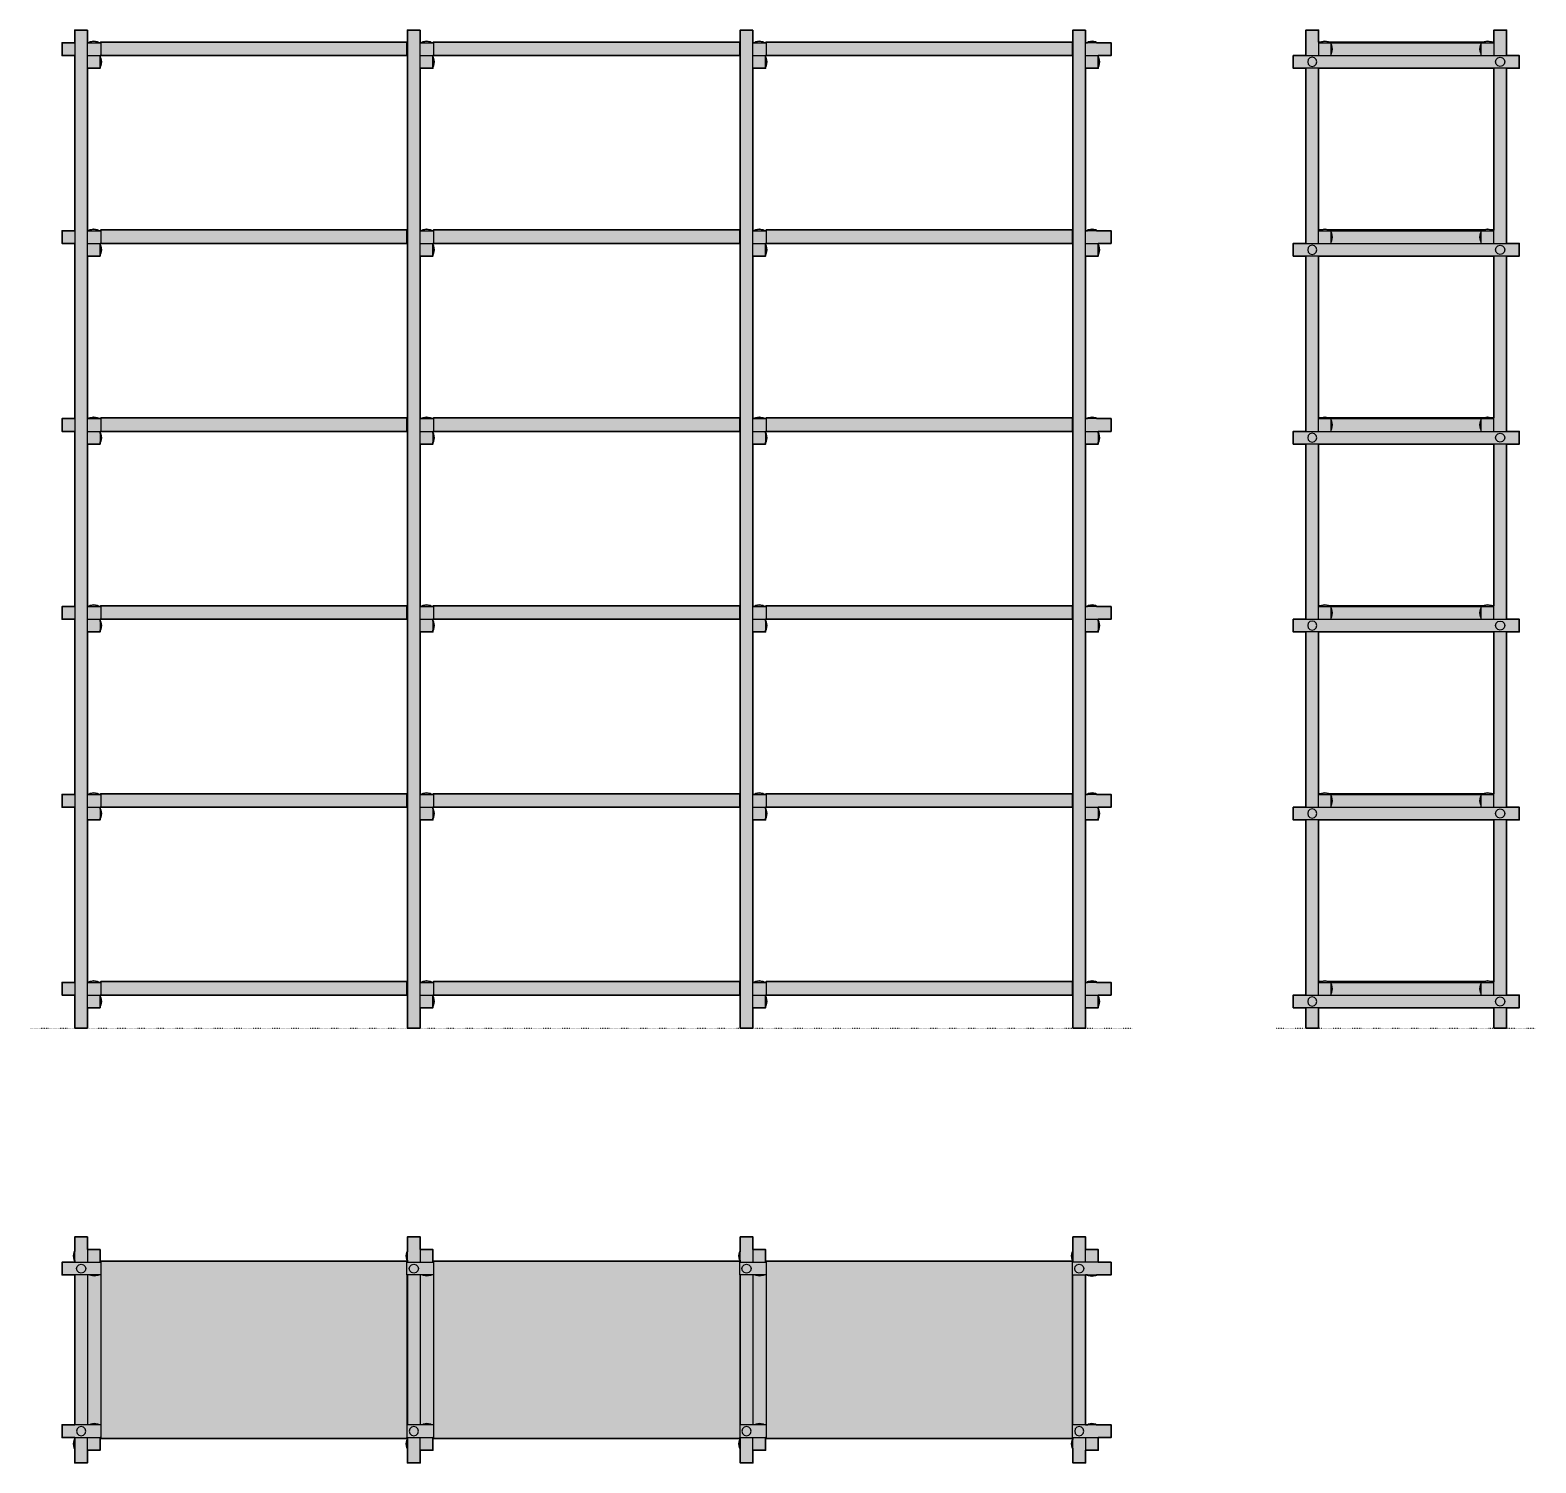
# Model space of a CAD drawing. Header units: millimetres. Extents: x 0 to 2964, y -856 to 1965.
import ezdxf

# ---------------------------------------------------------------- set-up
doc = ezdxf.new("R2010")
doc.units = ezdxf.units.MM
doc.linetypes.add('Dots', pattern=[1, 0, -1])
doc.layers.add('Blocks', color=7, linetype='Continuous')
doc.layers.add('Blocks$Fill', color=7, linetype='Continuous', true_color=0xffffff)
for name, color, linetype, lineweight, true_color in [('Blocks$Inner', 7, 'Continuous', 25, 0x007f00), ('Blocks$Outline', 7, 'Continuous', 35, 0xff3f3f), ('Groud', 7, 'Dots', 25, 0x243775)]:
    doc.layers.add(name, color=color, linetype=linetype, lineweight=lineweight, true_color=true_color)

# ---------------------------------------------------------------- blocks, each defined once
blk = doc.blocks.new('Woody High Shelf Front')
at = {"layer": 'Blocks$Fill'}
h = blk.add_hatch(color=256, dxfattribs=at)
h.paths.add_polyline_path([(2077.9, 1965), (2052.9, 1965), (2052.9, 1940), (2051.9, 1940), (2051.9, 1941.5), (1448.9, 1941.5), (1448.9, 1941.2), (1448.9, 1940), (1444.4, 1940), (1444.4, 1940.8), (1442.3, 1941.8), (1435.4, 1943.1), (1428.5, 1941.8), (1426.4, 1940.8), (1426.4, 1940), (1422.9, 1940), (1422.9, 1965), (1397.9, 1965), (1397.9, 1940), (1396.9, 1940), (1396.9, 1941.5), (793.9, 1941.5), (793.9, 1941.2), (793.9, 1940), (789.4, 1940), (789.4, 1940.8), (787.3, 1941.8), (780.4, 1943.1), (773.5, 1941.8), (771.4, 1940.8), (771.4, 1940), (767.9, 1940), (767.9, 1965), (742.9, 1965), (742.9, 1940), (741.9, 1940), (741.9, 1941.5), (138.9, 1941.5), (138.9, 1941.2), (138.9, 1940), (134.4, 1940), (134.4, 1940.8), (132.3, 1941.8), (125.4, 1943.1), (118.5, 1941.8), (116.4, 1940.8), (116.4, 1940), (112.9, 1940), (112.9, 1965), (87.9, 1965), (87.9, 1940), (62.9, 1940), (62.9, 1915), (87.9, 1915), (87.9, 1570), (62.9, 1570), (62.9, 1545), (87.9, 1545), (87.9, 1200), (62.9, 1200), (62.9, 1175), (87.9, 1175), (87.9, 830), (62.9, 830), (62.9, 805), (87.9, 805), (87.9, 460), (62.9, 460), (62.9, 435), (87.9, 435), (87.9, 90), (62.9, 90), (62.9, 65), (87.9, 65), (87.9, 0), (112.9, 0), (112.9, 40), (137.9, 40), (137.9, 43.5), (138.2, 43.5), (139.2, 45.6), (140.5, 52.5), (139.2, 59.4), (138.2, 61.5), (137.9, 61.5), (137.9, 65), (742.9, 65), (742.9, 0), (767.9, 0), (767.9, 40), (792.9, 40), (792.9, 43.5), (793.2, 43.5), (794.2, 45.6), (795.5, 52.5), (794.2, 59.4), (793.2, 61.5), (792.9, 61.5), (792.9, 65), (1397.9, 65), (1397.9, 0), (1422.9, 0), (1422.9, 40), (1447.9, 40), (1447.9, 43.5), (1448.2, 43.5), (1449.2, 45.6), (1450.5, 52.5), (1449.2, 59.4), (1448.2, 61.5), (1447.9, 61.5), (1447.9, 65), (2052.9, 65), (2052.9, 0), (2077.9, 0), (2077.9, 40), (2102.9, 40), (2102.9, 43.5), (2103.2, 43.5), (2104.2, 45.6), (2105.5, 52.5), (2104.2, 59.4), (2103.2, 61.5), (2102.9, 61.5), (2102.9, 65), (2127.9, 65), (2127.9, 90), (2099.5, 90), (2099.5, 90.8), (2097.3, 91.8), (2090.5, 93.1), (2083.6, 91.8), (2081.4, 90.8), (2081.4, 90), (2077.9, 90), (2077.9, 410), (2102.9, 410), (2102.9, 413.5), (2103.2, 413.5), (2104.2, 415.6), (2105.5, 422.5), (2104.2, 429.4), (2103.2, 431.5), (2102.9, 431.5), (2102.9, 435), (2127.9, 435), (2127.9, 460), (2099.5, 460), (2099.5, 460.8), (2097.3, 461.8), (2090.5, 463.1), (2083.6, 461.8), (2081.4, 460.8), (2081.4, 460), (2077.9, 460), (2077.9, 780), (2102.9, 780), (2102.9, 783.5), (2103.2, 783.5), (2104.2, 785.6), (2105.5, 792.5), (2104.2, 799.4), (2103.2, 801.5), (2102.9, 801.5), (2102.9, 805), (2127.9, 805), (2127.9, 830), (2099.5, 830), (2099.5, 830.8), (2097.3, 831.8), (2090.5, 833.1), (2083.6, 831.8), (2081.4, 830.8), (2081.4, 830), (2077.9, 830), (2077.9, 1150), (2102.9, 1150), (2102.9, 1153.5), (2103.2, 1153.5), (2104.2, 1155.6), (2105.5, 1162.5), (2104.2, 1169.4), (2103.2, 1171.5), (2102.9, 1171.5), (2102.9, 1175), (2127.9, 1175), (2127.9, 1200), (2099.5, 1200), (2099.5, 1200.8), (2097.3, 1201.8), (2090.5, 1203.1), (2083.6, 1201.8), (2081.4, 1200.8), (2081.4, 1200), (2077.9, 1200), (2077.9, 1520), (2102.9, 1520), (2102.9, 1523.5), (2103.2, 1523.5), (2104.2, 1525.6), (2105.5, 1532.5), (2104.2, 1539.4), (2103.2, 1541.5), (2102.9, 1541.5), (2102.9, 1545), (2127.9, 1545), (2127.9, 1570), (2099.5, 1570), (2099.5, 1570.8), (2097.3, 1571.8), (2090.5, 1573.1), (2083.6, 1571.8), (2081.4, 1570.8), (2081.4, 1570), (2077.9, 1570), (2077.9, 1890), (2102.9, 1890), (2102.9, 1893.5), (2103.2, 1893.5), (2104.2, 1895.6), (2105.5, 1902.5), (2104.2, 1909.4), (2103.2, 1911.5), (2102.9, 1911.5), (2102.9, 1915), (2127.9, 1915), (2127.9, 1940), (2099.5, 1940), (2099.5, 1940.8), (2097.3, 1941.8), (2090.5, 1943.1), (2083.6, 1941.8), (2081.4, 1940.8), (2081.4, 1940), (2077.9, 1940)], flags=0)
h.paths.add_polyline_path([(1422.9, 1890), (1447.9, 1890), (1447.9, 1893.5), (1448.2, 1893.5), (1449.2, 1895.6), (1450.5, 1902.5), (1449.2, 1909.4), (1448.2, 1911.5), (1447.9, 1911.5), (1447.9, 1915), (2052.9, 1915), (2052.9, 1570), (2051.9, 1570), (2051.9, 1571.5), (1448.9, 1571.5), (1448.9, 1571.2), (1448.9, 1570), (1444.4, 1570), (1444.4, 1570.8), (1442.3, 1571.8), (1435.4, 1573.1), (1428.5, 1571.8), (1426.4, 1570.8), (1426.4, 1570), (1422.9, 1570)], flags=0)
h.paths.add_polyline_path([(1422.9, 1520), (1447.9, 1520), (1447.9, 1523.5), (1448.2, 1523.5), (1449.2, 1525.6), (1450.5, 1532.5), (1449.2, 1539.4), (1448.2, 1541.5), (1447.9, 1541.5), (1447.9, 1545), (2052.9, 1545), (2052.9, 1200), (2051.9, 1200), (2051.9, 1201.5), (1448.9, 1201.5), (1448.9, 1201.2), (1448.9, 1200), (1444.4, 1200), (1444.4, 1200.8), (1442.3, 1201.8), (1435.4, 1203.1), (1428.5, 1201.8), (1426.4, 1200.8), (1426.4, 1200), (1422.9, 1200), (1422.9, 1520)], flags=0)
h.paths.add_polyline_path([(2051.9, 831.5), (1448.9, 831.5), (1448.9, 831.2), (1448.9, 830), (1444.4, 830), (1444.4, 830.8), (1442.3, 831.8), (1435.4, 833.1), (1428.5, 831.8), (1426.4, 830.8), (1426.4, 830), (1422.9, 830), (1422.9, 1150), (1447.9, 1150), (1447.9, 1153.5), (1448.2, 1153.5), (1449.2, 1155.6), (1450.5, 1162.5), (1449.2, 1169.4), (1448.2, 1171.5), (1447.9, 1171.5), (1447.9, 1175), (2052.9, 1175), (2052.9, 830), (2051.9, 830)], flags=0)
h.paths.add_polyline_path([(1422.9, 780), (1447.9, 780), (1447.9, 783.5), (1448.2, 783.5), (1449.2, 785.6), (1450.5, 792.5), (1449.2, 799.4), (1448.2, 801.5), (1447.9, 801.5), (1447.9, 805), (2052.9, 805), (2052.9, 460), (2051.9, 460), (2051.9, 461.5), (1448.9, 461.5), (1448.9, 461.2), (1448.9, 460), (1444.4, 460), (1444.4, 460.8), (1442.3, 461.8), (1435.4, 463.1), (1428.5, 461.8), (1426.4, 460.8), (1426.4, 460), (1422.9, 460)], flags=0)
h.paths.add_polyline_path([(1422.9, 410), (1447.9, 410), (1447.9, 413.5), (1448.2, 413.5), (1449.2, 415.6), (1450.5, 422.5), (1449.2, 429.4), (1448.2, 431.5), (1447.9, 431.5), (1447.9, 435), (2052.9, 435), (2052.9, 90), (2051.9, 90), (2051.9, 91.5), (1448.9, 91.5), (1448.9, 91.2), (1448.9, 90), (1444.4, 90), (1444.4, 90.8), (1442.3, 91.8), (1435.4, 93.1), (1428.5, 91.8), (1426.4, 90.8), (1426.4, 90), (1422.9, 90)], flags=0)
h.paths.add_polyline_path([(767.9, 410), (792.9, 410), (792.9, 413.5), (793.2, 413.5), (794.2, 415.6), (795.5, 422.5), (794.2, 429.4), (793.2, 431.5), (792.9, 431.5), (792.9, 435), (1397.9, 435), (1397.9, 90), (1396.9, 90), (1396.9, 91.5), (793.9, 91.5), (793.9, 91.2), (793.9, 90), (789.4, 90), (789.4, 90.8), (787.3, 91.8), (780.4, 93.1), (773.5, 91.8), (771.4, 90.8), (771.4, 90), (767.9, 90)], flags=0)
h.paths.add_polyline_path([(1396.9, 461.5), (793.9, 461.5), (793.9, 461.2), (793.9, 460), (789.4, 460), (789.4, 460.8), (787.3, 461.8), (780.4, 463.1), (773.5, 461.8), (771.4, 460.8), (771.4, 460), (767.9, 460), (767.9, 780), (792.9, 780), (792.9, 783.5), (793.2, 783.5), (794.2, 785.6), (795.5, 792.5), (794.2, 799.4), (793.2, 801.5), (792.9, 801.5), (792.9, 805), (1397.9, 805), (1397.9, 460), (1396.9, 460)], flags=0)
h.paths.add_polyline_path([(1396.9, 831.5), (793.9, 831.5), (793.9, 831.2), (793.9, 830), (789.4, 830), (789.4, 830.8), (787.3, 831.8), (780.4, 833.1), (773.5, 831.8), (771.4, 830.8), (771.4, 830), (767.9, 830), (767.9, 1150), (792.9, 1150), (792.9, 1153.5), (793.2, 1153.5), (794.2, 1155.6), (795.5, 1162.5), (794.2, 1169.4), (793.2, 1171.5), (792.9, 1171.5), (792.9, 1175), (1397.9, 1175), (1397.9, 830), (1396.9, 830)], flags=0)
h.paths.add_polyline_path([(1396.9, 1201.5), (793.9, 1201.5), (793.9, 1201.2), (793.9, 1200), (789.4, 1200), (789.4, 1200.8), (787.3, 1201.8), (780.4, 1203.1), (773.5, 1201.8), (771.4, 1200.8), (771.4, 1200), (767.9, 1200), (767.9, 1520), (767.9, 1520), (792.9, 1520), (792.9, 1523.5), (793.2, 1523.5), (794.2, 1525.6), (795.5, 1532.5), (794.2, 1539.4), (793.2, 1541.5), (792.9, 1541.5), (792.9, 1545), (1397.9, 1545), (1397.9, 1200), (1396.9, 1200)], flags=0)
h.paths.add_polyline_path([(1397.9, 1915), (1397.9, 1570), (1396.9, 1570), (1396.9, 1571.5), (793.9, 1571.5), (793.9, 1571.2), (793.9, 1570), (789.4, 1570), (789.4, 1570.8), (787.3, 1571.8), (780.4, 1573.1), (773.5, 1571.8), (771.4, 1570.8), (771.4, 1570), (767.9, 1570), (767.9, 1890), (792.9, 1890), (792.9, 1893.5), (793.2, 1893.5), (794.2, 1895.6), (795.5, 1902.5), (794.2, 1909.4), (793.2, 1911.5), (792.9, 1911.5), (792.9, 1915)], flags=0)
h.paths.add_polyline_path([(741.9, 1571.5), (138.9, 1571.5), (138.9, 1571.2), (138.9, 1570), (134.4, 1570), (134.4, 1570.8), (132.3, 1571.8), (125.4, 1573.1), (118.5, 1571.8), (116.4, 1570.8), (116.4, 1570), (112.9, 1570), (112.9, 1890), (137.9, 1890), (137.9, 1893.5), (138.2, 1893.5), (139.2, 1895.6), (140.5, 1902.5), (139.2, 1909.4), (138.2, 1911.5), (137.9, 1911.5), (137.9, 1915), (742.9, 1915), (742.9, 1570), (741.9, 1570)], flags=0)
h.paths.add_polyline_path([(137.9, 1523.5), (138.2, 1523.5), (139.2, 1525.6), (140.5, 1532.5), (139.2, 1539.4), (138.2, 1541.5), (137.9, 1541.5), (137.9, 1545), (742.9, 1545), (742.9, 1200), (741.9, 1200), (741.9, 1201.5), (138.9, 1201.5), (138.9, 1201.2), (138.9, 1200), (134.4, 1200), (134.4, 1200.8), (132.3, 1201.8), (125.4, 1203.1), (118.5, 1201.8), (116.4, 1200.8), (116.4, 1200), (112.9, 1200), (112.9, 1520), (112.9, 1520), (137.9, 1520)], flags=0)
h.paths.add_polyline_path([(741.9, 831.5), (138.9, 831.5), (138.9, 831.2), (138.9, 830), (134.4, 830), (134.4, 830.8), (132.3, 831.8), (125.4, 833.1), (118.5, 831.8), (116.4, 830.8), (116.4, 830), (112.9, 830), (112.9, 1150), (137.9, 1150), (137.9, 1153.5), (138.2, 1153.5), (139.2, 1155.6), (140.5, 1162.5), (139.2, 1169.4), (138.2, 1171.5), (137.9, 1171.5), (137.9, 1175), (742.9, 1175), (742.9, 830), (741.9, 830)], flags=0)
h.paths.add_polyline_path([(112.9, 780), (137.9, 780), (137.9, 783.5), (138.2, 783.5), (139.2, 785.6), (140.5, 792.5), (139.2, 799.4), (138.2, 801.5), (137.9, 801.5), (137.9, 805), (742.9, 805), (742.9, 460), (741.9, 460), (741.9, 461.5), (138.9, 461.5), (138.9, 461.2), (138.9, 460), (134.4, 460), (134.4, 460.8), (132.3, 461.8), (125.4, 463.1), (118.5, 461.8), (116.4, 460.8), (116.4, 460), (112.9, 460)], flags=0)
h.paths.add_polyline_path([(741.9, 91.5), (138.9, 91.5), (138.9, 91.2), (138.9, 90), (134.4, 90), (134.4, 90.8), (132.3, 91.8), (125.4, 93.1), (118.5, 91.8), (116.4, 90.8), (116.4, 90), (112.9, 90), (112.9, 410), (137.9, 410), (137.9, 413.5), (138.2, 413.5), (139.2, 415.6), (140.5, 422.5), (139.2, 429.4), (138.2, 431.5), (137.9, 431.5), (137.9, 435), (742.9, 435), (742.9, 90), (741.9, 90)], flags=0)
at = {"layer": 'Blocks$Inner'}
for p, q in [((112.9, 1965), (87.9, 1965)), ((87.9, 1965), (87.9, 0)), ((112.9, 1915), (112.9, 1965)), ((767.9, 1965), (742.9, 1965)), ((742.9, 1965), (742.9, 0)), ((767.9, 1915), (767.9, 1965)), ((1422.9, 1965), (1397.9, 1965)), ((1397.9, 1965), (1397.9, 0)), ((1422.9, 1915), (1422.9, 1965)), ((2077.9, 1965), (2052.9, 1965)), ((2052.9, 1965), (2052.9, 0)), ((2077.9, 1915), (2077.9, 1965)), ((112.9, 1890), (112.9, 1915)), ((767.9, 1890), (767.9, 1915)), ((1422.9, 1890), (1422.9, 1915)), ((2077.9, 1890), (2077.9, 1915)), ((112.9, 1545), (112.9, 1890)), ((767.9, 1545), (767.9, 1890)), ((1422.9, 1545), (1422.9, 1890)), ((2077.9, 1545), (2077.9, 1890)), ((112.9, 1520), (112.9, 1545)), ((767.9, 1520), (767.9, 1545)), ((1422.9, 1520), (1422.9, 1545)), ((2077.9, 1520), (2077.9, 1545)), ((112.9, 65), (112.9, 1520)), ((767.9, 65), (767.9, 1520)), ((1422.9, 65), (1422.9, 1520)), ((2077.9, 65), (2077.9, 1520)), ((112.9, 40), (112.9, 65)), ((767.9, 40), (767.9, 65)), ((1422.9, 40), (1422.9, 65)), ((2077.9, 40), (2077.9, 65)), ((112.9, 0), (112.9, 40)), ((767.9, 0), (767.9, 40)), ((1422.9, 0), (1422.9, 40)), ((2077.9, 0), (2077.9, 40)), ((87.9, 0), (112.9, 0)), ((742.9, 0), (767.9, 0)), ((1397.9, 0), (1422.9, 0)), ((2052.9, 0), (2077.9, 0))]:
    blk.add_line(p, q, dxfattribs=at)
for points in [[(87.9, 1915), (62.9, 1915), (62.9, 1940), (87.9, 1940)], [(112.9, 1940), (138.9, 1940)], [(116.4, 1940), (116.4, 1940.8), (118.5, 1941.8), (125.4, 1943.1), (132.3, 1941.8), (134.4, 1940.8), (134.4, 1940)], [(741.9, 1940), (742.9, 1940)], [(767.9, 1940), (793.9, 1940)], [(771.4, 1940), (771.4, 1940.8), (773.5, 1941.8), (780.4, 1943.1), (787.3, 1941.8), (789.4, 1940.8), (789.4, 1940)], [(1396.9, 1940), (1397.9, 1940)], [(1422.9, 1940), (1448.9, 1940)], [(1426.4, 1940), (1426.4, 1940.8), (1428.5, 1941.8), (1435.4, 1943.1), (1442.3, 1941.8), (1444.4, 1940.8), (1444.4, 1940)], [(2051.9, 1940), (2052.9, 1940)], [(2077.9, 1915), (2102.9, 1915), (2127.9, 1915), (2127.9, 1940), (2077.9, 1940)], [(2081.4, 1940), (2081.4, 1940.8), (2083.6, 1941.8), (2090.5, 1943.1), (2097.3, 1941.8), (2099.5, 1940.8), (2099.5, 1940)], [(112.9, 1890), (137.9, 1890), (137.9, 1915)], [(112.9, 1915), (137.9, 1915), (742.9, 1915)], [(137.9, 1893.5), (138.2, 1893.5), (139.2, 1895.6), (140.5, 1902.5), (139.2, 1909.4), (138.2, 1911.5), (137.9, 1911.5)], [(767.9, 1890), (792.9, 1890), (792.9, 1915)], [(767.9, 1915), (792.9, 1915), (1397.9, 1915)], [(792.9, 1893.5), (793.2, 1893.5), (794.2, 1895.6), (795.5, 1902.5), (794.2, 1909.4), (793.2, 1911.5), (792.9, 1911.5)], [(1422.9, 1890), (1447.9, 1890), (1447.9, 1915)], [(1422.9, 1915), (1447.9, 1915), (2052.9, 1915)], [(1447.9, 1893.5), (1448.2, 1893.5), (1449.2, 1895.6), (1450.5, 1902.5), (1449.2, 1909.4), (1448.2, 1911.5), (1447.9, 1911.5)], [(2077.9, 1890), (2102.9, 1890), (2102.9, 1915)], [(2102.9, 1893.5), (2103.2, 1893.5), (2104.2, 1895.6), (2105.5, 1902.5), (2104.2, 1909.4), (2103.2, 1911.5), (2102.9, 1911.5)], [(116.4, 1570), (116.4, 1570.8), (118.5, 1571.8), (125.4, 1573.1), (132.3, 1571.8), (134.4, 1570.8), (134.4, 1570)], [(771.4, 1570), (771.4, 1570.8), (773.5, 1571.8), (780.4, 1573.1), (787.3, 1571.8), (789.4, 1570.8), (789.4, 1570)], [(1426.4, 1570), (1426.4, 1570.8), (1428.5, 1571.8), (1435.4, 1573.1), (1442.3, 1571.8), (1444.4, 1570.8), (1444.4, 1570)], [(2081.4, 1570), (2081.4, 1570.8), (2083.6, 1571.8), (2090.5, 1573.1), (2097.3, 1571.8), (2099.5, 1570.8), (2099.5, 1570)], [(87.9, 1545), (62.9, 1545), (62.9, 1570), (87.9, 1570)], [(112.9, 1570), (138.9, 1570)], [(112.9, 1520), (137.9, 1520), (137.9, 1545)], [(112.9, 1545), (137.9, 1545), (742.9, 1545)], [(137.9, 1523.5), (138.2, 1523.5), (139.2, 1525.6), (140.5, 1532.5), (139.2, 1539.4), (138.2, 1541.5), (137.9, 1541.5)], [(741.9, 1570), (742.9, 1570)], [(767.9, 1570), (793.9, 1570)], [(767.9, 1520), (792.9, 1520), (792.9, 1545)], [(767.9, 1545), (792.9, 1545), (1397.9, 1545)], [(792.9, 1523.5), (793.2, 1523.5), (794.2, 1525.6), (795.5, 1532.5), (794.2, 1539.4), (793.2, 1541.5), (792.9, 1541.5)], [(1396.9, 1570), (1397.9, 1570)], [(1422.9, 1570), (1448.9, 1570)], [(1422.9, 1520), (1447.9, 1520), (1447.9, 1545)], [(1422.9, 1545), (1447.9, 1545), (2052.9, 1545)], [(1447.9, 1523.5), (1448.2, 1523.5), (1449.2, 1525.6), (1450.5, 1532.5), (1449.2, 1539.4), (1448.2, 1541.5), (1447.9, 1541.5)], [(2051.9, 1570), (2052.9, 1570)], [(2077.9, 1545), (2102.9, 1545), (2127.9, 1545), (2127.9, 1570), (2077.9, 1570)], [(2077.9, 1520), (2102.9, 1520), (2102.9, 1545)], [(2102.9, 1523.5), (2103.2, 1523.5), (2104.2, 1525.6), (2105.5, 1532.5), (2104.2, 1539.4), (2103.2, 1541.5), (2102.9, 1541.5)], [(87.9, 1175), (62.9, 1175), (62.9, 1200), (87.9, 1200)], [(112.9, 1200), (138.9, 1200)], [(116.4, 1200), (116.4, 1200.8), (118.5, 1201.8), (125.4, 1203.1), (132.3, 1201.8), (134.4, 1200.8), (134.4, 1200)], [(741.9, 1200), (742.9, 1200)], [(767.9, 1200), (793.9, 1200)], [(771.4, 1200), (771.4, 1200.8), (773.5, 1201.8), (780.4, 1203.1), (787.3, 1201.8), (789.4, 1200.8), (789.4, 1200)], [(1396.9, 1200), (1397.9, 1200)], [(1422.9, 1200), (1448.9, 1200)], [(1426.4, 1200), (1426.4, 1200.8), (1428.5, 1201.8), (1435.4, 1203.1), (1442.3, 1201.8), (1444.4, 1200.8), (1444.4, 1200)], [(2051.9, 1200), (2052.9, 1200)], [(2102.9, 1175), (2102.9, 1150), (2077.9, 1150), (2077.9, 1175), (2102.9, 1175), (2127.9, 1175), (2127.9, 1200), (2077.9, 1200)], [(2081.4, 1200), (2081.4, 1200.8), (2083.6, 1201.8), (2090.5, 1203.1), (2097.3, 1201.8), (2099.5, 1200.8), (2099.5, 1200)], [(137.9, 1175), (137.9, 1150), (112.9, 1150), (112.9, 1175), (137.9, 1175), (742.9, 1175)], [(137.9, 1153.5), (138.2, 1153.5), (139.2, 1155.6), (140.5, 1162.5), (139.2, 1169.4), (138.2, 1171.5), (137.9, 1171.5)], [(792.9, 1175), (792.9, 1150), (767.9, 1150), (767.9, 1175), (792.9, 1175), (1397.9, 1175)], [(792.9, 1153.5), (793.2, 1153.5), (794.2, 1155.6), (795.5, 1162.5), (794.2, 1169.4), (793.2, 1171.5), (792.9, 1171.5)], [(1447.9, 1175), (1447.9, 1150), (1422.9, 1150), (1422.9, 1175), (1447.9, 1175), (2052.9, 1175)], [(1447.9, 1153.5), (1448.2, 1153.5), (1449.2, 1155.6), (1450.5, 1162.5), (1449.2, 1169.4), (1448.2, 1171.5), (1447.9, 1171.5)], [(2102.9, 1153.5), (2103.2, 1153.5), (2104.2, 1155.6), (2105.5, 1162.5), (2104.2, 1169.4), (2103.2, 1171.5), (2102.9, 1171.5)], [(87.9, 805), (62.9, 805), (62.9, 830), (87.9, 830)], [(112.9, 830), (138.9, 830)], [(116.4, 830), (116.4, 830.8), (118.5, 831.8), (125.4, 833.1), (132.3, 831.8), (134.4, 830.8), (134.4, 830)], [(741.9, 830), (742.9, 830)], [(767.9, 830), (793.9, 830)], [(771.4, 830), (771.4, 830.8), (773.5, 831.8), (780.4, 833.1), (787.3, 831.8), (789.4, 830.8), (789.4, 830)], [(1396.9, 830), (1397.9, 830)], [(1422.9, 830), (1448.9, 830)], [(1426.4, 830), (1426.4, 830.8), (1428.5, 831.8), (1435.4, 833.1), (1442.3, 831.8), (1444.4, 830.8), (1444.4, 830)], [(2051.9, 830), (2052.9, 830)], [(2102.9, 805), (2102.9, 780), (2077.9, 780), (2077.9, 805), (2102.9, 805), (2127.9, 805), (2127.9, 830), (2077.9, 830)], [(2081.4, 830), (2081.4, 830.8), (2083.6, 831.8), (2090.5, 833.1), (2097.3, 831.8), (2099.5, 830.8), (2099.5, 830)], [(137.9, 805), (137.9, 780), (112.9, 780), (112.9, 805), (137.9, 805), (742.9, 805)], [(137.9, 783.5), (138.2, 783.5), (139.2, 785.6), (140.5, 792.5), (139.2, 799.4), (138.2, 801.5), (137.9, 801.5)], [(792.9, 805), (792.9, 780), (767.9, 780), (767.9, 805), (792.9, 805), (1397.9, 805)], [(792.9, 783.5), (793.2, 783.5), (794.2, 785.6), (795.5, 792.5), (794.2, 799.4), (793.2, 801.5), (792.9, 801.5)], [(1447.9, 805), (1447.9, 780), (1422.9, 780), (1422.9, 805), (1447.9, 805), (2052.9, 805)], [(1447.9, 783.5), (1448.2, 783.5), (1449.2, 785.6), (1450.5, 792.5), (1449.2, 799.4), (1448.2, 801.5), (1447.9, 801.5)], [(2102.9, 783.5), (2103.2, 783.5), (2104.2, 785.6), (2105.5, 792.5), (2104.2, 799.4), (2103.2, 801.5), (2102.9, 801.5)], [(87.9, 435), (62.9, 435), (62.9, 460), (87.9, 460)], [(112.9, 460), (138.9, 460)], [(116.4, 460), (116.4, 460.8), (118.5, 461.8), (125.4, 463.1), (132.3, 461.8), (134.4, 460.8), (134.4, 460)], [(741.9, 460), (742.9, 460)], [(767.9, 460), (793.9, 460)], [(771.4, 460), (771.4, 460.8), (773.5, 461.8), (780.4, 463.1), (787.3, 461.8), (789.4, 460.8), (789.4, 460)], [(1396.9, 460), (1397.9, 460)], [(1422.9, 460), (1448.9, 460)], [(1426.4, 460), (1426.4, 460.8), (1428.5, 461.8), (1435.4, 463.1), (1442.3, 461.8), (1444.4, 460.8), (1444.4, 460)], [(2051.9, 460), (2052.9, 460)], [(2102.9, 435), (2102.9, 410), (2077.9, 410), (2077.9, 435), (2102.9, 435), (2127.9, 435), (2127.9, 460), (2077.9, 460)], [(2081.4, 460), (2081.4, 460.8), (2083.6, 461.8), (2090.5, 463.1), (2097.3, 461.8), (2099.5, 460.8), (2099.5, 460)], [(137.9, 435), (137.9, 410), (112.9, 410), (112.9, 435), (137.9, 435), (742.9, 435)], [(137.9, 413.5), (138.2, 413.5), (139.2, 415.6), (140.5, 422.5), (139.2, 429.4), (138.2, 431.5), (137.9, 431.5)], [(792.9, 435), (792.9, 410), (767.9, 410), (767.9, 435), (792.9, 435), (1397.9, 435)], [(792.9, 413.5), (793.2, 413.5), (794.2, 415.6), (795.5, 422.5), (794.2, 429.4), (793.2, 431.5), (792.9, 431.5)], [(1447.9, 435), (1447.9, 410), (1422.9, 410), (1422.9, 435), (1447.9, 435), (2052.9, 435)], [(1447.9, 413.5), (1448.2, 413.5), (1449.2, 415.6), (1450.5, 422.5), (1449.2, 429.4), (1448.2, 431.5), (1447.9, 431.5)], [(2102.9, 413.5), (2103.2, 413.5), (2104.2, 415.6), (2105.5, 422.5), (2104.2, 429.4), (2103.2, 431.5), (2102.9, 431.5)], [(87.9, 65), (62.9, 65), (62.9, 90), (87.9, 90)], [(112.9, 90), (138.9, 90)], [(116.4, 90), (116.4, 90.8), (118.5, 91.8), (125.4, 93.1), (132.3, 91.8), (134.4, 90.8), (134.4, 90)], [(741.9, 90), (742.9, 90)], [(767.9, 90), (793.9, 90)], [(771.4, 90), (771.4, 90.8), (773.5, 91.8), (780.4, 93.1), (787.3, 91.8), (789.4, 90.8), (789.4, 90)], [(1396.9, 90), (1397.9, 90)], [(1422.9, 90), (1448.9, 90)], [(1426.4, 90), (1426.4, 90.8), (1428.5, 91.8), (1435.4, 93.1), (1442.3, 91.8), (1444.4, 90.8), (1444.4, 90)], [(2051.9, 90), (2052.9, 90)], [(2077.9, 65), (2102.9, 65), (2127.9, 65), (2127.9, 90), (2077.9, 90)], [(2081.4, 90), (2081.4, 90.8), (2083.6, 91.8), (2090.5, 93.1), (2097.3, 91.8), (2099.5, 90.8), (2099.5, 90)], [(112.9, 40), (137.9, 40), (137.9, 65)], [(112.9, 65), (137.9, 65), (742.9, 65)], [(137.9, 43.5), (138.2, 43.5), (139.2, 45.6), (140.5, 52.5), (139.2, 59.4), (138.2, 61.5), (137.9, 61.5)], [(767.9, 40), (792.9, 40), (792.9, 65)], [(767.9, 65), (792.9, 65), (1397.9, 65)], [(792.9, 43.5), (793.2, 43.5), (794.2, 45.6), (795.5, 52.5), (794.2, 59.4), (793.2, 61.5), (792.9, 61.5)], [(1422.9, 40), (1447.9, 40), (1447.9, 65)], [(1422.9, 65), (1447.9, 65), (2052.9, 65)], [(1447.9, 43.5), (1448.2, 43.5), (1449.2, 45.6), (1450.5, 52.5), (1449.2, 59.4), (1448.2, 61.5), (1447.9, 61.5)], [(2077.9, 40), (2102.9, 40), (2102.9, 65)], [(2102.9, 43.5), (2103.2, 43.5), (2104.2, 45.6), (2105.5, 52.5), (2104.2, 59.4), (2103.2, 61.5), (2102.9, 61.5)]]:
    blk.add_lwpolyline(points, dxfattribs=at)
for points in [[(741.9, 1941.5), (138.9, 1941.5), (138.9, 1941.2), (138.9, 1940.6), (138.9, 1939.7), (138.9, 1938.5), (138.9, 1915.5), (741.9, 1915.5), (741.9, 1938.5), (741.9, 1939.7), (741.9, 1940.6), (741.9, 1941.2)], [(1396.9, 1941.5), (793.9, 1941.5), (793.9, 1941.2), (793.9, 1940.6), (793.9, 1939.7), (793.9, 1938.5), (793.9, 1915.5), (1396.9, 1915.5), (1396.9, 1938.5), (1396.9, 1939.7), (1396.9, 1940.6), (1396.9, 1941.2)], [(2051.9, 1941.5), (1448.9, 1941.5), (1448.9, 1941.2), (1448.9, 1940.6), (1448.9, 1939.7), (1448.9, 1938.5), (1448.9, 1915.5), (2051.9, 1915.5), (2051.9, 1938.5), (2051.9, 1939.7), (2051.9, 1940.6), (2051.9, 1941.2)], [(741.9, 1571.5), (138.9, 1571.5), (138.9, 1571.2), (138.9, 1570.6), (138.9, 1569.7), (138.9, 1568.5), (138.9, 1545.5), (741.9, 1545.5), (741.9, 1568.5), (741.9, 1569.7), (741.9, 1570.6), (741.9, 1571.2)], [(1396.9, 1571.5), (793.9, 1571.5), (793.9, 1571.2), (793.9, 1570.6), (793.9, 1569.7), (793.9, 1568.5), (793.9, 1545.5), (1396.9, 1545.5), (1396.9, 1568.5), (1396.9, 1569.7), (1396.9, 1570.6), (1396.9, 1571.2)], [(2051.9, 1571.5), (1448.9, 1571.5), (1448.9, 1571.2), (1448.9, 1570.6), (1448.9, 1569.7), (1448.9, 1568.5), (1448.9, 1545.5), (2051.9, 1545.5), (2051.9, 1568.5), (2051.9, 1569.7), (2051.9, 1570.6), (2051.9, 1571.2)], [(741.9, 1201.5), (138.9, 1201.5), (138.9, 1201.2), (138.9, 1200.6), (138.9, 1199.7), (138.9, 1198.5), (138.9, 1175.5), (741.9, 1175.5), (741.9, 1198.5), (741.9, 1199.7), (741.9, 1200.6), (741.9, 1201.2)], [(1396.9, 1201.5), (793.9, 1201.5), (793.9, 1201.2), (793.9, 1200.6), (793.9, 1199.7), (793.9, 1198.5), (793.9, 1175.5), (1396.9, 1175.5), (1396.9, 1198.5), (1396.9, 1199.7), (1396.9, 1200.6), (1396.9, 1201.2)], [(2051.9, 1201.5), (1448.9, 1201.5), (1448.9, 1201.2), (1448.9, 1200.6), (1448.9, 1199.7), (1448.9, 1198.5), (1448.9, 1175.5), (2051.9, 1175.5), (2051.9, 1198.5), (2051.9, 1199.7), (2051.9, 1200.6), (2051.9, 1201.2)], [(741.9, 831.5), (138.9, 831.5), (138.9, 831.2), (138.9, 830.6), (138.9, 829.7), (138.9, 828.5), (138.9, 805.5), (741.9, 805.5), (741.9, 828.5), (741.9, 829.7), (741.9, 830.6), (741.9, 831.2)], [(1396.9, 831.5), (793.9, 831.5), (793.9, 831.2), (793.9, 830.6), (793.9, 829.7), (793.9, 828.5), (793.9, 805.5), (1396.9, 805.5), (1396.9, 828.5), (1396.9, 829.7), (1396.9, 830.6), (1396.9, 831.2)], [(2051.9, 831.5), (1448.9, 831.5), (1448.9, 831.2), (1448.9, 830.6), (1448.9, 829.7), (1448.9, 828.5), (1448.9, 805.5), (2051.9, 805.5), (2051.9, 828.5), (2051.9, 829.7), (2051.9, 830.6), (2051.9, 831.2)], [(741.9, 461.5), (138.9, 461.5), (138.9, 461.2), (138.9, 460.6), (138.9, 459.7), (138.9, 458.5), (138.9, 435.5), (741.9, 435.5), (741.9, 458.5), (741.9, 459.7), (741.9, 460.6), (741.9, 461.2)], [(1396.9, 461.5), (793.9, 461.5), (793.9, 461.2), (793.9, 460.6), (793.9, 459.7), (793.9, 458.5), (793.9, 435.5), (1396.9, 435.5), (1396.9, 458.5), (1396.9, 459.7), (1396.9, 460.6), (1396.9, 461.2)], [(2051.9, 461.5), (1448.9, 461.5), (1448.9, 461.2), (1448.9, 460.6), (1448.9, 459.7), (1448.9, 458.5), (1448.9, 435.5), (2051.9, 435.5), (2051.9, 458.5), (2051.9, 459.7), (2051.9, 460.6), (2051.9, 461.2)], [(741.9, 91.5), (138.9, 91.5), (138.9, 91.2), (138.9, 90.6), (138.9, 89.7), (138.9, 88.5), (138.9, 65.5), (741.9, 65.5), (741.9, 88.5), (741.9, 89.7), (741.9, 90.6), (741.9, 91.2)], [(1396.9, 91.5), (793.9, 91.5), (793.9, 91.2), (793.9, 90.6), (793.9, 89.7), (793.9, 88.5), (793.9, 65.5), (1396.9, 65.5), (1396.9, 88.5), (1396.9, 89.7), (1396.9, 90.6), (1396.9, 91.2)], [(2051.9, 91.5), (1448.9, 91.5), (1448.9, 91.2), (1448.9, 90.6), (1448.9, 89.7), (1448.9, 88.5), (1448.9, 65.5), (2051.9, 65.5), (2051.9, 88.5), (2051.9, 89.7), (2051.9, 90.6), (2051.9, 91.2)]]:
    blk.add_lwpolyline(points, close=True, dxfattribs=at)
at = {"layer": 'Blocks$Outline'}
for points in [[(112.9, 1965), (87.9, 1965), (87.9, 1940)], [(112.9, 1940), (112.9, 1965)], [(767.9, 1965), (742.9, 1965), (742.9, 1940)], [(767.9, 1940), (767.9, 1965)], [(1422.9, 1965), (1397.9, 1965), (1397.9, 1940)], [(1422.9, 1940), (1422.9, 1965)], [(2077.9, 1965), (2052.9, 1965), (2052.9, 1940)], [(2077.9, 1940), (2077.9, 1965)], [(87.9, 1940), (62.9, 1940), (62.9, 1915), (87.9, 1915)], [(116.4, 1940), (112.9, 1940)], [(134.4, 1940), (134.4, 1940.8), (132.3, 1941.8), (125.4, 1943.1), (118.5, 1941.8), (116.4, 1940.8), (116.4, 1940)], [(138.9, 1940), (134.4, 1940)], [(741.9, 1941.5), (138.9, 1941.5), (138.9, 1941.2), (138.9, 1940.6), (138.9, 1940)], [(741.9, 1940), (741.9, 1940.6), (741.9, 1941.2), (741.9, 1941.5)], [(742.9, 1940), (741.9, 1940)], [(771.4, 1940), (767.9, 1940)], [(789.4, 1940), (789.4, 1940.8), (787.3, 1941.8), (780.4, 1943.1), (773.5, 1941.8), (771.4, 1940.8), (771.4, 1940)], [(793.9, 1940), (789.4, 1940)], [(1396.9, 1941.5), (793.9, 1941.5), (793.9, 1941.2), (793.9, 1940.6), (793.9, 1940)], [(1396.9, 1940), (1396.9, 1940.6), (1396.9, 1941.2), (1396.9, 1941.5)], [(1397.9, 1940), (1396.9, 1940)], [(1426.4, 1940), (1422.9, 1940)], [(1444.4, 1940), (1444.4, 1940.8), (1442.3, 1941.8), (1435.4, 1943.1), (1428.5, 1941.8), (1426.4, 1940.8), (1426.4, 1940)], [(1448.9, 1940), (1444.4, 1940)], [(2051.9, 1941.5), (1448.9, 1941.5), (1448.9, 1941.2), (1448.9, 1940.6), (1448.9, 1940)], [(2051.9, 1940), (2051.9, 1940.6), (2051.9, 1941.2), (2051.9, 1941.5)], [(2052.9, 1940), (2051.9, 1940)], [(2081.4, 1940), (2077.9, 1940)], [(2099.5, 1940), (2099.5, 1940.8), (2097.3, 1941.8), (2090.5, 1943.1), (2083.6, 1941.8), (2081.4, 1940.8), (2081.4, 1940)], [(2102.9, 1915), (2127.9, 1915), (2127.9, 1940), (2099.5, 1940)], [(87.9, 1915), (87.9, 1570)], [(137.9, 1911.5), (137.9, 1915)], [(137.9, 1915), (742.9, 1915)], [(137.9, 1893.5), (138.2, 1893.5), (139.2, 1895.6), (140.5, 1902.5), (139.2, 1909.4), (138.2, 1911.5), (137.9, 1911.5)], [(742.9, 1915), (742.9, 1570)], [(792.9, 1911.5), (792.9, 1915)], [(792.9, 1915), (1397.9, 1915)], [(792.9, 1893.5), (793.2, 1893.5), (794.2, 1895.6), (795.5, 1902.5), (794.2, 1909.4), (793.2, 1911.5), (792.9, 1911.5)], [(1397.9, 1915), (1397.9, 1570)], [(1447.9, 1911.5), (1447.9, 1915)], [(1447.9, 1915), (2052.9, 1915)], [(1447.9, 1893.5), (1448.2, 1893.5), (1449.2, 1895.6), (1450.5, 1902.5), (1449.2, 1909.4), (1448.2, 1911.5), (1447.9, 1911.5)], [(2052.9, 1915), (2052.9, 1570)], [(2102.9, 1911.5), (2102.9, 1915)], [(2102.9, 1893.5), (2103.2, 1893.5), (2104.2, 1895.6), (2105.5, 1902.5), (2104.2, 1909.4), (2103.2, 1911.5), (2102.9, 1911.5)], [(112.9, 1890), (137.9, 1890), (137.9, 1893.5)], [(112.9, 1570), (112.9, 1890)], [(767.9, 1890), (792.9, 1890), (792.9, 1893.5)], [(767.9, 1570), (767.9, 1890)], [(1422.9, 1890), (1447.9, 1890), (1447.9, 1893.5)], [(1422.9, 1570), (1422.9, 1890)], [(2077.9, 1890), (2102.9, 1890), (2102.9, 1893.5)], [(2077.9, 1570), (2077.9, 1890)], [(134.4, 1570), (134.4, 1570.8), (132.3, 1571.8), (125.4, 1573.1), (118.5, 1571.8), (116.4, 1570.8), (116.4, 1570)], [(741.9, 1571.5), (138.9, 1571.5), (138.9, 1571.2), (138.9, 1570.6), (138.9, 1570)], [(741.9, 1570), (741.9, 1570.6), (741.9, 1571.2), (741.9, 1571.5)], [(789.4, 1570), (789.4, 1570.8), (787.3, 1571.8), (780.4, 1573.1), (773.5, 1571.8), (771.4, 1570.8), (771.4, 1570)], [(1396.9, 1571.5), (793.9, 1571.5), (793.9, 1571.2), (793.9, 1570.6), (793.9, 1570)], [(1396.9, 1570), (1396.9, 1570.6), (1396.9, 1571.2), (1396.9, 1571.5)], [(1444.4, 1570), (1444.4, 1570.8), (1442.3, 1571.8), (1435.4, 1573.1), (1428.5, 1571.8), (1426.4, 1570.8), (1426.4, 1570)], [(2051.9, 1571.5), (1448.9, 1571.5), (1448.9, 1571.2), (1448.9, 1570.6), (1448.9, 1570)], [(2051.9, 1570), (2051.9, 1570.6), (2051.9, 1571.2), (2051.9, 1571.5)], [(2099.5, 1570), (2099.5, 1570.8), (2097.3, 1571.8), (2090.5, 1573.1), (2083.6, 1571.8), (2081.4, 1570.8), (2081.4, 1570)], [(87.9, 1570), (62.9, 1570), (62.9, 1545), (87.9, 1545)], [(87.9, 1545), (87.9, 1200)], [(116.4, 1570), (112.9, 1570)], [(138.9, 1570), (134.4, 1570)], [(137.9, 1541.5), (137.9, 1545)], [(137.9, 1545), (742.9, 1545)], [(137.9, 1523.5), (138.2, 1523.5), (139.2, 1525.6), (140.5, 1532.5), (139.2, 1539.4), (138.2, 1541.5), (137.9, 1541.5)], [(742.9, 1570), (741.9, 1570)], [(742.9, 1545), (742.9, 1200)], [(771.4, 1570), (767.9, 1570)], [(793.9, 1570), (789.4, 1570)], [(792.9, 1541.5), (792.9, 1545)], [(792.9, 1545), (1397.9, 1545)], [(792.9, 1523.5), (793.2, 1523.5), (794.2, 1525.6), (795.5, 1532.5), (794.2, 1539.4), (793.2, 1541.5), (792.9, 1541.5)], [(1397.9, 1570), (1396.9, 1570)], [(1397.9, 1545), (1397.9, 1200)], [(1426.4, 1570), (1422.9, 1570)], [(1448.9, 1570), (1444.4, 1570)], [(1447.9, 1541.5), (1447.9, 1545)], [(1447.9, 1545), (2052.9, 1545)], [(1447.9, 1523.5), (1448.2, 1523.5), (1449.2, 1525.6), (1450.5, 1532.5), (1449.2, 1539.4), (1448.2, 1541.5), (1447.9, 1541.5)], [(2052.9, 1570), (2051.9, 1570)], [(2052.9, 1545), (2052.9, 1200)], [(2081.4, 1570), (2077.9, 1570)], [(2102.9, 1545), (2127.9, 1545), (2127.9, 1570), (2099.5, 1570)], [(2102.9, 1541.5), (2102.9, 1545)], [(2102.9, 1523.5), (2103.2, 1523.5), (2104.2, 1525.6), (2105.5, 1532.5), (2104.2, 1539.4), (2103.2, 1541.5), (2102.9, 1541.5)], [(112.9, 1520), (137.9, 1520), (137.9, 1523.5)], [(112.9, 1200), (112.9, 1520), (112.9, 1520)], [(767.9, 1520), (792.9, 1520), (792.9, 1523.5)], [(767.9, 1200), (767.9, 1520), (767.9, 1520)], [(1422.9, 1520), (1447.9, 1520), (1447.9, 1523.5)], [(1422.9, 1200), (1422.9, 1520), (1422.9, 1520)], [(2077.9, 1520), (2102.9, 1520), (2102.9, 1523.5)], [(2077.9, 1200), (2077.9, 1520), (2077.9, 1520)], [(87.9, 1200), (62.9, 1200), (62.9, 1175), (87.9, 1175)], [(116.4, 1200), (112.9, 1200)], [(134.4, 1200), (134.4, 1200.8), (132.3, 1201.8), (125.4, 1203.1), (118.5, 1201.8), (116.4, 1200.8), (116.4, 1200)], [(138.9, 1200), (134.4, 1200)], [(741.9, 1201.5), (138.9, 1201.5), (138.9, 1201.2), (138.9, 1200.6), (138.9, 1200)], [(741.9, 1200), (741.9, 1200.6), (741.9, 1201.2), (741.9, 1201.5)], [(742.9, 1200), (741.9, 1200)], [(771.4, 1200), (767.9, 1200)], [(789.4, 1200), (789.4, 1200.8), (787.3, 1201.8), (780.4, 1203.1), (773.5, 1201.8), (771.4, 1200.8), (771.4, 1200)], [(793.9, 1200), (789.4, 1200)], [(1396.9, 1201.5), (793.9, 1201.5), (793.9, 1201.2), (793.9, 1200.6), (793.9, 1200)], [(1396.9, 1200), (1396.9, 1200.6), (1396.9, 1201.2), (1396.9, 1201.5)], [(1397.9, 1200), (1396.9, 1200)], [(1426.4, 1200), (1422.9, 1200)], [(1444.4, 1200), (1444.4, 1200.8), (1442.3, 1201.8), (1435.4, 1203.1), (1428.5, 1201.8), (1426.4, 1200.8), (1426.4, 1200)], [(1448.9, 1200), (1444.4, 1200)], [(2051.9, 1201.5), (1448.9, 1201.5), (1448.9, 1201.2), (1448.9, 1200.6), (1448.9, 1200)], [(2051.9, 1200), (2051.9, 1200.6), (2051.9, 1201.2), (2051.9, 1201.5)], [(2052.9, 1200), (2051.9, 1200)], [(2081.4, 1200), (2077.9, 1200)], [(2099.5, 1200), (2099.5, 1200.8), (2097.3, 1201.8), (2090.5, 1203.1), (2083.6, 1201.8), (2081.4, 1200.8), (2081.4, 1200)], [(2102.9, 1175), (2127.9, 1175), (2127.9, 1200), (2099.5, 1200)], [(87.9, 1175), (87.9, 830)], [(137.9, 1171.5), (137.9, 1175)], [(137.9, 1175), (742.9, 1175)], [(137.9, 1153.5), (138.2, 1153.5), (139.2, 1155.6), (140.5, 1162.5), (139.2, 1169.4), (138.2, 1171.5), (137.9, 1171.5)], [(742.9, 1175), (742.9, 830)], [(792.9, 1171.5), (792.9, 1175)], [(792.9, 1175), (1397.9, 1175)], [(792.9, 1153.5), (793.2, 1153.5), (794.2, 1155.6), (795.5, 1162.5), (794.2, 1169.4), (793.2, 1171.5), (792.9, 1171.5)], [(1397.9, 1175), (1397.9, 830)], [(1447.9, 1171.5), (1447.9, 1175)], [(1447.9, 1175), (2052.9, 1175)], [(1447.9, 1153.5), (1448.2, 1153.5), (1449.2, 1155.6), (1450.5, 1162.5), (1449.2, 1169.4), (1448.2, 1171.5), (1447.9, 1171.5)], [(2052.9, 1175), (2052.9, 830)], [(2102.9, 1171.5), (2102.9, 1175)], [(2102.9, 1153.5), (2103.2, 1153.5), (2104.2, 1155.6), (2105.5, 1162.5), (2104.2, 1169.4), (2103.2, 1171.5), (2102.9, 1171.5)], [(112.9, 1150), (137.9, 1150), (137.9, 1153.5)], [(112.9, 830), (112.9, 1150)], [(767.9, 1150), (792.9, 1150), (792.9, 1153.5)], [(767.9, 830), (767.9, 1150)], [(1422.9, 1150), (1447.9, 1150), (1447.9, 1153.5)], [(1422.9, 830), (1422.9, 1150)], [(2077.9, 1150), (2102.9, 1150), (2102.9, 1153.5)], [(2077.9, 830), (2077.9, 1150)], [(87.9, 830), (62.9, 830), (62.9, 805), (87.9, 805)], [(116.4, 830), (112.9, 830)], [(134.4, 830), (134.4, 830.8), (132.3, 831.8), (125.4, 833.1), (118.5, 831.8), (116.4, 830.8), (116.4, 830)], [(138.9, 830), (134.4, 830)], [(741.9, 831.5), (138.9, 831.5), (138.9, 831.2), (138.9, 830.6), (138.9, 830)], [(741.9, 830), (741.9, 830.6), (741.9, 831.2), (741.9, 831.5)], [(742.9, 830), (741.9, 830)], [(771.4, 830), (767.9, 830)], [(789.4, 830), (789.4, 830.8), (787.3, 831.8), (780.4, 833.1), (773.5, 831.8), (771.4, 830.8), (771.4, 830)], [(793.9, 830), (789.4, 830)], [(1396.9, 831.5), (793.9, 831.5), (793.9, 831.2), (793.9, 830.6), (793.9, 830)], [(1396.9, 830), (1396.9, 830.6), (1396.9, 831.2), (1396.9, 831.5)], [(1397.9, 830), (1396.9, 830)], [(1426.4, 830), (1422.9, 830)], [(1444.4, 830), (1444.4, 830.8), (1442.3, 831.8), (1435.4, 833.1), (1428.5, 831.8), (1426.4, 830.8), (1426.4, 830)], [(1448.9, 830), (1444.4, 830)], [(2051.9, 831.5), (1448.9, 831.5), (1448.9, 831.2), (1448.9, 830.6), (1448.9, 830)], [(2051.9, 830), (2051.9, 830.6), (2051.9, 831.2), (2051.9, 831.5)], [(2052.9, 830), (2051.9, 830)], [(2081.4, 830), (2077.9, 830)], [(2099.5, 830), (2099.5, 830.8), (2097.3, 831.8), (2090.5, 833.1), (2083.6, 831.8), (2081.4, 830.8), (2081.4, 830)], [(2102.9, 805), (2127.9, 805), (2127.9, 830), (2099.5, 830)], [(87.9, 805), (87.9, 460)], [(137.9, 801.5), (137.9, 805)], [(137.9, 805), (742.9, 805)], [(137.9, 783.5), (138.2, 783.5), (139.2, 785.6), (140.5, 792.5), (139.2, 799.4), (138.2, 801.5), (137.9, 801.5)], [(742.9, 805), (742.9, 460)], [(792.9, 801.5), (792.9, 805)], [(792.9, 805), (1397.9, 805)], [(792.9, 783.5), (793.2, 783.5), (794.2, 785.6), (795.5, 792.5), (794.2, 799.4), (793.2, 801.5), (792.9, 801.5)], [(1397.9, 805), (1397.9, 460)], [(1447.9, 801.5), (1447.9, 805)], [(1447.9, 805), (2052.9, 805)], [(1447.9, 783.5), (1448.2, 783.5), (1449.2, 785.6), (1450.5, 792.5), (1449.2, 799.4), (1448.2, 801.5), (1447.9, 801.5)], [(2052.9, 805), (2052.9, 460)], [(2102.9, 801.5), (2102.9, 805)], [(2102.9, 783.5), (2103.2, 783.5), (2104.2, 785.6), (2105.5, 792.5), (2104.2, 799.4), (2103.2, 801.5), (2102.9, 801.5)], [(112.9, 780), (137.9, 780), (137.9, 783.5)], [(112.9, 460), (112.9, 780)], [(767.9, 780), (792.9, 780), (792.9, 783.5)], [(767.9, 460), (767.9, 780)], [(1422.9, 780), (1447.9, 780), (1447.9, 783.5)], [(1422.9, 460), (1422.9, 780)], [(2077.9, 780), (2102.9, 780), (2102.9, 783.5)], [(2077.9, 460), (2077.9, 780)], [(87.9, 460), (62.9, 460), (62.9, 435), (87.9, 435)], [(116.4, 460), (112.9, 460)], [(134.4, 460), (134.4, 460.8), (132.3, 461.8), (125.4, 463.1), (118.5, 461.8), (116.4, 460.8), (116.4, 460)], [(138.9, 460), (134.4, 460)], [(741.9, 461.5), (138.9, 461.5), (138.9, 461.2), (138.9, 460.6), (138.9, 460)], [(741.9, 460), (741.9, 460.6), (741.9, 461.2), (741.9, 461.5)], [(742.9, 460), (741.9, 460)], [(771.4, 460), (767.9, 460)], [(789.4, 460), (789.4, 460.8), (787.3, 461.8), (780.4, 463.1), (773.5, 461.8), (771.4, 460.8), (771.4, 460)], [(793.9, 460), (789.4, 460)], [(1396.9, 461.5), (793.9, 461.5), (793.9, 461.2), (793.9, 460.6), (793.9, 460)], [(1396.9, 460), (1396.9, 460.6), (1396.9, 461.2), (1396.9, 461.5)], [(1397.9, 460), (1396.9, 460)], [(1426.4, 460), (1422.9, 460)], [(1444.4, 460), (1444.4, 460.8), (1442.3, 461.8), (1435.4, 463.1), (1428.5, 461.8), (1426.4, 460.8), (1426.4, 460)], [(1448.9, 460), (1444.4, 460)], [(2051.9, 461.5), (1448.9, 461.5), (1448.9, 461.2), (1448.9, 460.6), (1448.9, 460)], [(2051.9, 460), (2051.9, 460.6), (2051.9, 461.2), (2051.9, 461.5)], [(2052.9, 460), (2051.9, 460)], [(2081.4, 460), (2077.9, 460)], [(2099.5, 460), (2099.5, 460.8), (2097.3, 461.8), (2090.5, 463.1), (2083.6, 461.8), (2081.4, 460.8), (2081.4, 460)], [(2102.9, 435), (2127.9, 435), (2127.9, 460), (2099.5, 460)], [(87.9, 435), (87.9, 90)], [(137.9, 431.5), (137.9, 435)], [(137.9, 435), (742.9, 435)], [(137.9, 413.5), (138.2, 413.5), (139.2, 415.6), (140.5, 422.5), (139.2, 429.4), (138.2, 431.5), (137.9, 431.5)], [(742.9, 435), (742.9, 90)], [(792.9, 431.5), (792.9, 435)], [(792.9, 435), (1397.9, 435)], [(792.9, 413.5), (793.2, 413.5), (794.2, 415.6), (795.5, 422.5), (794.2, 429.4), (793.2, 431.5), (792.9, 431.5)], [(1397.9, 435), (1397.9, 90)], [(1447.9, 431.5), (1447.9, 435)], [(1447.9, 435), (2052.9, 435)], [(1447.9, 413.5), (1448.2, 413.5), (1449.2, 415.6), (1450.5, 422.5), (1449.2, 429.4), (1448.2, 431.5), (1447.9, 431.5)], [(2052.9, 435), (2052.9, 90)], [(2102.9, 431.5), (2102.9, 435)], [(2102.9, 413.5), (2103.2, 413.5), (2104.2, 415.6), (2105.5, 422.5), (2104.2, 429.4), (2103.2, 431.5), (2102.9, 431.5)], [(112.9, 410), (137.9, 410), (137.9, 413.5)], [(112.9, 90), (112.9, 410)], [(767.9, 410), (792.9, 410), (792.9, 413.5)], [(767.9, 90), (767.9, 410)], [(1422.9, 410), (1447.9, 410), (1447.9, 413.5)], [(1422.9, 90), (1422.9, 410)], [(2077.9, 410), (2102.9, 410), (2102.9, 413.5)], [(2077.9, 90), (2077.9, 410)], [(87.9, 90), (62.9, 90), (62.9, 65), (87.9, 65)], [(116.4, 90), (112.9, 90)], [(134.4, 90), (134.4, 90.8), (132.3, 91.8), (125.4, 93.1), (118.5, 91.8), (116.4, 90.8), (116.4, 90)], [(138.9, 90), (134.4, 90)], [(741.9, 91.5), (138.9, 91.5), (138.9, 91.2), (138.9, 90.6), (138.9, 90)], [(741.9, 90), (741.9, 90.6), (741.9, 91.2), (741.9, 91.5)], [(742.9, 90), (741.9, 90)], [(771.4, 90), (767.9, 90)], [(789.4, 90), (789.4, 90.8), (787.3, 91.8), (780.4, 93.1), (773.5, 91.8), (771.4, 90.8), (771.4, 90)], [(793.9, 90), (789.4, 90)], [(1396.9, 91.5), (793.9, 91.5), (793.9, 91.2), (793.9, 90.6), (793.9, 90)], [(1396.9, 90), (1396.9, 90.6), (1396.9, 91.2), (1396.9, 91.5)], [(1397.9, 90), (1396.9, 90)], [(1426.4, 90), (1422.9, 90)], [(1444.4, 90), (1444.4, 90.8), (1442.3, 91.8), (1435.4, 93.1), (1428.5, 91.8), (1426.4, 90.8), (1426.4, 90)], [(1448.9, 90), (1444.4, 90)], [(2051.9, 91.5), (1448.9, 91.5), (1448.9, 91.2), (1448.9, 90.6), (1448.9, 90)], [(2051.9, 90), (2051.9, 90.6), (2051.9, 91.2), (2051.9, 91.5)], [(2052.9, 90), (2051.9, 90)], [(2081.4, 90), (2077.9, 90)], [(2099.5, 90), (2099.5, 90.8), (2097.3, 91.8), (2090.5, 93.1), (2083.6, 91.8), (2081.4, 90.8), (2081.4, 90)], [(2102.9, 65), (2127.9, 65), (2127.9, 90), (2099.5, 90)], [(87.9, 65), (87.9, 0), (112.9, 0), (112.9, 40)], [(137.9, 61.5), (137.9, 65)], [(137.9, 65), (742.9, 65)], [(137.9, 43.5), (138.2, 43.5), (139.2, 45.6), (140.5, 52.5), (139.2, 59.4), (138.2, 61.5), (137.9, 61.5)], [(742.9, 65), (742.9, 0), (767.9, 0), (767.9, 40)], [(792.9, 61.5), (792.9, 65)], [(792.9, 65), (1397.9, 65)], [(792.9, 43.5), (793.2, 43.5), (794.2, 45.6), (795.5, 52.5), (794.2, 59.4), (793.2, 61.5), (792.9, 61.5)], [(1397.9, 65), (1397.9, 0), (1422.9, 0), (1422.9, 40)], [(1447.9, 61.5), (1447.9, 65)], [(1447.9, 65), (2052.9, 65)], [(1447.9, 43.5), (1448.2, 43.5), (1449.2, 45.6), (1450.5, 52.5), (1449.2, 59.4), (1448.2, 61.5), (1447.9, 61.5)], [(2052.9, 65), (2052.9, 0), (2077.9, 0), (2077.9, 40)], [(2102.9, 61.5), (2102.9, 65)], [(2102.9, 43.5), (2103.2, 43.5), (2104.2, 45.6), (2105.5, 52.5), (2104.2, 59.4), (2103.2, 61.5), (2102.9, 61.5)], [(112.9, 40), (137.9, 40), (137.9, 43.5)], [(767.9, 40), (792.9, 40), (792.9, 43.5)], [(1422.9, 40), (1447.9, 40), (1447.9, 43.5)], [(2077.9, 40), (2102.9, 40), (2102.9, 43.5)]]:
    blk.add_lwpolyline(points, dxfattribs=at)
blk = doc.blocks.new('Woody High Shelf Top')
at = {"layer": 'Blocks$Fill'}
blk.add_hatch(color=256, dxfattribs=at).paths.add_polyline_path([(0, 395), (-25, 395), (-25, 370), (0, 370), (0, 75), (-25, 75), (-25, 50), (0, 50), (0, 46.5), (-0.3, 46.5), (-1.3, 44.4), (-2.6, 37.5), (-1.3, 30.6), (-0.3, 28.5), (0, 28.5), (0, 0), (25, 0), (25, 25), (50, 25), (50, 50), (51, 50), (51, 48), (352.5, 48), (654, 48), (654, 50), (655, 50), (655, 46.5), (654.7, 46.5), (653.7, 44.4), (652.4, 37.5), (653.7, 30.6), (654.7, 28.5), (655, 28.5), (655, 0), (680, 0), (680, 25), (705, 25), (705, 50), (706, 50), (706, 48), (1007.5, 48), (1309, 48), (1309, 50), (1310, 50), (1310, 46.5), (1309.7, 46.5), (1308.7, 44.4), (1307.4, 37.5), (1308.7, 30.6), (1309.7, 28.5), (1310, 28.5), (1310, 0), (1335, 0), (1335, 25), (1360, 25), (1360, 50), (1361, 50), (1361, 48), (1662.5, 48), (1964, 48), (1964, 50), (1965, 50), (1965, 46.5), (1964.7, 46.5), (1963.7, 44.4), (1962.4, 37.5), (1963.7, 30.6), (1964.7, 28.5), (1965, 28.5), (1965, 0), (1990, 0), (1990, 25), (2015, 25), (2015, 50), (2040, 50), (2040, 75), (2011.5, 75), (2011.5, 75.1), (2009.4, 76.1), (2002.5, 77.4), (1995.6, 76.1), (1993.5, 75.1), (1993.5, 75), (1990, 75), (1990, 370), (1993.5, 370), (1993.5, 369.9), (1995.6, 368.9), (2002.5, 367.6), (2009.4, 368.9), (2011.5, 369.9), (2011.5, 370), (2040, 370), (2040, 395), (2015, 395), (2015, 420), (1990, 420), (1990, 445), (1965, 445), (1965, 416.5), (1964.7, 416.5), (1963.7, 414.4), (1962.4, 407.5), (1963.7, 400.6), (1964.7, 398.5), (1965, 398.5), (1965, 395), (1964, 395), (1964, 397), (1662.5, 397), (1361, 397), (1361, 396.7), (1361, 395), (1360, 395), (1360, 420), (1335, 420), (1335, 445), (1310, 445), (1310, 416.5), (1309.7, 416.5), (1308.7, 414.4), (1307.4, 407.5), (1308.7, 400.6), (1309.7, 398.5), (1310, 398.5), (1310, 395), (1309, 395), (1309, 397), (1007.5, 397), (706, 397), (706, 396.7), (706, 395), (705, 395), (705, 420), (680, 420), (680, 445), (655, 445), (655, 416.5), (654.7, 416.5), (653.7, 414.4), (652.4, 407.5), (653.7, 400.6), (654.7, 398.5), (655, 398.5), (655, 395), (654, 395), (654, 397), (352.5, 397), (51, 397), (51, 396.7), (51, 395), (50, 395), (50, 420), (25, 420), (25, 445), (0, 445), (0, 416.5), (-0.3, 416.5), (-1.3, 414.4), (-2.6, 407.5), (-1.3, 400.6), (-0.3, 398.5), (0, 398.5)], flags=0)
at = {"layer": 'Blocks$Inner'}
for p, q in [((654, 370), (654, 395)), ((654, 395), (680, 395)), ((1309, 370), (1309, 395)), ((1309, 395), (1335, 395)), ((1964, 396.1), (1964, 396.7)), ((1964, 395.2), (1964, 396.1)), ((1964, 394), (1964, 395.2)), ((1964, 392.6), (1964, 394)), ((1964, 222.5), (1964, 392.6)), ((706, 370), (654, 370)), ((1361, 370), (1309, 370)), ((1964, 52.4), (1964, 222.5)), ((706, 75), (654, 75)), ((654, 75), (654, 50)), ((1361, 75), (1309, 75)), ((1309, 75), (1309, 50)), ((654, 50), (680, 50)), ((1309, 50), (1335, 50)), ((1964, 51), (1964, 52.4)), ((1964, 49.8), (1964, 51)), ((1964, 48.9), (1964, 49.8)), ((1964, 48.3), (1964, 48.9))]:
    blk.add_line(p, q, dxfattribs=at)
for points in [[(0, 395), (0, 445), (25, 445), (25, 420), (25, 395), (50, 395)], [(655, 395), (655, 445), (680, 445), (680, 420), (680, 395), (705, 395)], [(1310, 395), (1310, 445), (1335, 445), (1335, 420), (1335, 395), (1360, 395)], [(1990, 395), (1990, 420), (1990, 445), (1965, 445), (1965, 395)], [(0, 398.5), (-0.3, 398.5), (-1.3, 400.6), (-2.6, 407.5), (-1.3, 414.4), (-0.3, 416.5), (0, 416.5)], [(51, 395), (50, 395), (50, 420), (25, 420)], [(655, 398.5), (654.7, 398.5), (653.7, 400.6), (652.4, 407.5), (653.7, 414.4), (654.7, 416.5), (655, 416.5)], [(706, 395), (705, 395), (705, 420), (680, 420)], [(1310, 398.5), (1309.7, 398.5), (1308.7, 400.6), (1307.4, 407.5), (1308.7, 414.4), (1309.7, 416.5), (1310, 416.5)], [(1361, 395), (1360, 395), (1360, 420), (1335, 420)], [(1965, 398.5), (1964.7, 398.5), (1963.7, 400.6), (1962.4, 407.5), (1963.7, 414.4), (1964.7, 416.5), (1965, 416.5)], [(2015, 395), (2015, 420), (1990, 420)], [(51, 370), (-25, 370), (-25, 395), (25, 395)], [(654, 395), (654, 397), (352.5, 397), (51, 397), (51, 396.7), (51, 396.1), (51, 395.2), (51, 394), (51, 392.6), (51, 222.5), (51, 52.4), (51, 51), (51, 49.8), (51, 48.9), (51, 48.3), (51, 48), (352.5, 48), (654, 48), (654, 50)], [(1309, 395), (1309, 397), (1007.5, 397), (706, 397), (706, 396.7), (706, 396.1), (706, 395.2), (706, 394), (706, 392.6), (706, 222.5), (706, 52.4), (706, 51), (706, 49.8), (706, 48.9), (706, 48.3), (706, 48), (1007.5, 48), (1309, 48), (1309, 50)], [(1964, 370), (2040, 370), (2040, 395), (2015, 395), (1990, 395), (1964, 395), (1964, 397), (1662.5, 397), (1361, 397), (1361, 396.7), (1361, 396.1), (1361, 395.2), (1361, 394), (1361, 392.6), (1361, 222.5), (1361, 52.4), (1361, 51), (1361, 49.8), (1361, 48.9), (1361, 48.3), (1361, 48), (1662.5, 48), (1964, 48), (1964, 50), (1990, 50), (2015, 50), (2040, 50), (2040, 75), (1964, 75)], [(0, 370), (0, 222.5), (0, 75)], [(25, 370), (25, 222.5), (25, 75)], [(47.3, 370), (47.3, 369.9), (45.2, 368.9), (38.3, 367.6), (31.4, 368.9), (29.3, 369.9), (29.3, 370)], [(654, 370), (654, 222.5), (654, 75)], [(655, 370), (655, 222.5), (655, 75)], [(680, 370), (680, 222.5), (680, 75)], [(702.3, 370), (702.3, 369.9), (700.2, 368.9), (693.3, 367.6), (686.4, 368.9), (684.3, 369.9), (684.3, 370)], [(1309, 370), (1309, 222.5), (1309, 75)], [(1310, 370), (1310, 222.5), (1310, 75)], [(1335, 370), (1335, 222.5), (1335, 75)], [(1357.3, 370), (1357.3, 369.9), (1355.2, 368.9), (1348.3, 367.6), (1341.4, 368.9), (1339.3, 369.9), (1339.3, 370)], [(1965, 75), (1965, 222.5), (1965, 370)], [(1990, 75), (1990, 222.5), (1990, 370)], [(2011.5, 370), (2011.5, 369.9), (2009.4, 368.9), (2002.5, 367.6), (1995.6, 368.9), (1993.5, 369.9), (1993.5, 370)], [(51, 75), (-25, 75), (-25, 50), (25, 50)], [(47.3, 75), (47.3, 75.1), (45.2, 76.1), (38.3, 77.4), (31.4, 76.1), (29.3, 75.1), (29.3, 75)], [(702.3, 75), (702.3, 75.1), (700.2, 76.1), (693.3, 77.4), (686.4, 76.1), (684.3, 75.1), (684.3, 75)], [(1357.3, 75), (1357.3, 75.1), (1355.2, 76.1), (1348.3, 77.4), (1341.4, 76.1), (1339.3, 75.1), (1339.3, 75)], [(2011.5, 75), (2011.5, 75.1), (2009.4, 76.1), (2002.5, 77.4), (1995.6, 76.1), (1993.5, 75.1), (1993.5, 75)], [(0, 46.5), (-0.3, 46.5), (-1.3, 44.4), (-2.6, 37.5), (-1.3, 30.6), (-0.3, 28.5), (0, 28.5)], [(0, 50), (0, 0), (25, 0), (25, 25), (25, 50), (50, 50)], [(51, 50), (50, 50), (50, 25), (25, 25)], [(655, 46.5), (654.7, 46.5), (653.7, 44.4), (652.4, 37.5), (653.7, 30.6), (654.7, 28.5), (655, 28.5)], [(655, 50), (655, 0), (680, 0), (680, 25), (680, 50), (705, 50)], [(706, 50), (705, 50), (705, 25), (680, 25)], [(1310, 46.5), (1309.7, 46.5), (1308.7, 44.4), (1307.4, 37.5), (1308.7, 30.6), (1309.7, 28.5), (1310, 28.5)], [(1310, 50), (1310, 0), (1335, 0), (1335, 25), (1335, 50), (1360, 50)], [(1361, 50), (1360, 50), (1360, 25), (1335, 25)], [(1965, 46.5), (1964.7, 46.5), (1963.7, 44.4), (1962.4, 37.5), (1963.7, 30.6), (1964.7, 28.5), (1965, 28.5)], [(1990, 50), (1990, 25), (1990, 0), (1965, 0), (1965, 50)], [(2015, 50), (2015, 25), (1990, 25)]]:
    blk.add_lwpolyline(points, dxfattribs=at)
for points in [[(4.7, 387), (8, 390.3), (12.5, 391.5), (17, 390.3), (20.3, 387), (21.5, 382.5), (20.3, 378), (17, 374.7), (12.5, 373.5), (8, 374.7), (4.7, 378), (3.5, 382.5)], [(659.7, 387), (663, 390.3), (667.5, 391.5), (672, 390.3), (675.3, 387), (676.5, 382.5), (675.3, 378), (672, 374.7), (667.5, 373.5), (663, 374.7), (659.7, 378), (658.5, 382.5)], [(1314.7, 387), (1318, 390.3), (1322.5, 391.5), (1327, 390.3), (1330.3, 387), (1331.5, 382.5), (1330.3, 378), (1327, 374.7), (1322.5, 373.5), (1318, 374.7), (1314.7, 378), (1313.5, 382.5)], [(1982, 374.7), (1977.5, 373.5), (1973, 374.7), (1969.7, 378), (1968.5, 382.5), (1969.7, 387), (1973, 390.3), (1977.5, 391.5), (1982, 390.3), (1985.3, 387), (1986.5, 382.5), (1985.3, 378)], [(4.7, 58), (8, 54.7), (12.5, 53.5), (17, 54.7), (20.3, 58), (21.5, 62.5), (20.3, 67), (17, 70.3), (12.5, 71.5), (8, 70.3), (4.7, 67), (3.5, 62.5)], [(659.7, 58), (663, 54.7), (667.5, 53.5), (672, 54.7), (675.3, 58), (676.5, 62.5), (675.3, 67), (672, 70.3), (667.5, 71.5), (663, 70.3), (659.7, 67), (658.5, 62.5)], [(1314.7, 58), (1318, 54.7), (1322.5, 53.5), (1327, 54.7), (1330.3, 58), (1331.5, 62.5), (1330.3, 67), (1327, 70.3), (1322.5, 71.5), (1318, 70.3), (1314.7, 67), (1313.5, 62.5)], [(1982, 70.3), (1977.5, 71.5), (1973, 70.3), (1969.7, 67), (1968.5, 62.5), (1969.7, 58), (1973, 54.7), (1977.5, 53.5), (1982, 54.7), (1985.3, 58), (1986.5, 62.5), (1985.3, 67)]]:
    blk.add_lwpolyline(points, close=True, dxfattribs=at)
at = {"layer": 'Blocks$Outline'}
for points in [[(25, 420), (25, 445), (0, 445), (0, 416.5)], [(680, 420), (680, 445), (655, 445), (655, 416.5)], [(1335, 420), (1335, 445), (1310, 445), (1310, 416.5)], [(1990, 420), (1990, 445), (1965, 445), (1965, 416.5)], [(0, 416.5), (-0.3, 416.5), (-1.3, 414.4), (-2.6, 407.5), (-1.3, 400.6), (-0.3, 398.5), (0, 398.5)], [(51, 395), (50, 395), (50, 420), (25, 420)], [(655, 416.5), (654.7, 416.5), (653.7, 414.4), (652.4, 407.5), (653.7, 400.6), (654.7, 398.5), (655, 398.5)], [(706, 395), (705, 395), (705, 420), (680, 420)], [(1310, 416.5), (1309.7, 416.5), (1308.7, 414.4), (1307.4, 407.5), (1308.7, 400.6), (1309.7, 398.5), (1310, 398.5)], [(1361, 395), (1360, 395), (1360, 420), (1335, 420)], [(1965, 416.5), (1964.7, 416.5), (1963.7, 414.4), (1962.4, 407.5), (1963.7, 400.6), (1964.7, 398.5), (1965, 398.5)], [(2015, 395), (2015, 420), (1990, 420)], [(0, 395), (-25, 395), (-25, 370), (0, 370)], [(0, 398.5), (0, 395)], [(352.5, 397), (51, 397), (51, 396.7), (51, 396.1), (51, 395.2), (51, 395)], [(654, 395), (654, 397), (352.5, 397)], [(655, 395), (654, 395)], [(655, 398.5), (655, 395)], [(1007.5, 397), (706, 397), (706, 396.7), (706, 396.1), (706, 395.2), (706, 395)], [(1309, 395), (1309, 397), (1007.5, 397)], [(1310, 395), (1309, 395)], [(1310, 398.5), (1310, 395)], [(1662.5, 397), (1361, 397), (1361, 396.7), (1361, 396.1), (1361, 395.2), (1361, 395)], [(1964, 395), (1964, 397), (1662.5, 397)], [(1965, 395), (1964, 395)], [(1965, 398.5), (1965, 395)], [(2011.5, 370), (2040, 370), (2040, 395), (2015, 395)], [(0, 370), (0, 222.5), (0, 75)], [(1990, 75), (1990, 222.5), (1990, 370)], [(1990, 370), (1993.5, 370)], [(1993.5, 370), (1993.5, 369.9), (1995.6, 368.9), (2002.5, 367.6), (2009.4, 368.9), (2011.5, 369.9), (2011.5, 370)], [(0, 75), (-25, 75), (-25, 50), (0, 50)], [(1993.5, 75), (1990, 75)], [(2011.5, 75), (2011.5, 75.1), (2009.4, 76.1), (2002.5, 77.4), (1995.6, 76.1), (1993.5, 75.1), (1993.5, 75)], [(2015, 50), (2040, 50), (2040, 75), (2011.5, 75)], [(0, 46.5), (-0.3, 46.5), (-1.3, 44.4), (-2.6, 37.5), (-1.3, 30.6), (-0.3, 28.5), (0, 28.5)], [(0, 50), (0, 46.5)], [(25, 25), (50, 25), (50, 50), (51, 50)], [(51, 50), (51, 49.8), (51, 48.9), (51, 48.3), (51, 48), (352.5, 48)], [(352.5, 48), (654, 48), (654, 50)], [(655, 46.5), (654.7, 46.5), (653.7, 44.4), (652.4, 37.5), (653.7, 30.6), (654.7, 28.5), (655, 28.5)], [(654, 50), (655, 50)], [(655, 50), (655, 46.5)], [(680, 25), (705, 25), (705, 50), (706, 50)], [(706, 50), (706, 49.8), (706, 48.9), (706, 48.3), (706, 48), (1007.5, 48)], [(1007.5, 48), (1309, 48), (1309, 50)], [(1310, 46.5), (1309.7, 46.5), (1308.7, 44.4), (1307.4, 37.5), (1308.7, 30.6), (1309.7, 28.5), (1310, 28.5)], [(1309, 50), (1310, 50)], [(1310, 50), (1310, 46.5)], [(1335, 25), (1360, 25), (1360, 50), (1361, 50)], [(1361, 50), (1361, 49.8), (1361, 48.9), (1361, 48.3), (1361, 48), (1662.5, 48)], [(1662.5, 48), (1964, 48), (1964, 50)], [(1965, 46.5), (1964.7, 46.5), (1963.7, 44.4), (1962.4, 37.5), (1963.7, 30.6), (1964.7, 28.5), (1965, 28.5)], [(1964, 50), (1965, 50)], [(1965, 50), (1965, 46.5)], [(1990, 25), (2015, 25), (2015, 50)], [(0, 28.5), (0, 0), (25, 0), (25, 25)], [(655, 28.5), (655, 0), (680, 0), (680, 25)], [(1310, 28.5), (1310, 0), (1335, 0), (1335, 25)], [(1965, 28.5), (1965, 0), (1990, 0), (1990, 25)]]:
    blk.add_lwpolyline(points, dxfattribs=at)
blk = doc.blocks.new('Woody High Shelf Side')
at = {"layer": 'Blocks$Fill'}
h = blk.add_hatch(color=256, dxfattribs=at)
h.paths.add_polyline_path([(82.7, 1941.3), (82.7, 1965), (57.7, 1965), (57.7, 1915), (32.7, 1915), (32.7, 1890), (57.7, 1890), (57.7, 1545), (32.7, 1545), (32.7, 1520), (57.7, 1520), (57.7, 1175), (32.7, 1175), (32.7, 1150), (57.7, 1150), (57.7, 805), (32.7, 805), (32.7, 780), (57.7, 780), (57.7, 435), (32.7, 435), (32.7, 410), (57.7, 410), (57.7, 65), (32.7, 65), (32.7, 40), (57.7, 40), (57.7, 0), (82.7, 0), (82.7, 40), (255.2, 40), (427.7, 40), (427.7, 0), (452.7, 0), (452.7, 40), (477.7, 40), (477.7, 65), (452.7, 65), (452.7, 410), (477.7, 410), (477.7, 435), (452.7, 435), (452.7, 780), (477.7, 780), (477.7, 805), (452.7, 805), (452.7, 1150), (477.7, 1150), (477.7, 1175), (452.7, 1175), (452.7, 1520), (477.7, 1520), (477.7, 1545), (452.7, 1545), (452.7, 1890), (477.7, 1890), (477.7, 1915), (452.7, 1915), (452.7, 1965), (427.7, 1965), (427.7, 1941.3), (426.7, 1941.5), (425.3, 1941.5), (422.7, 1941.5), (422.1, 1941.8), (415.2, 1943.1), (408.3, 1941.8), (407.7, 1941.5), (102.7, 1941.5), (102.1, 1941.8), (95.2, 1943.1), (88.3, 1941.8), (87.7, 1941.5), (83.7, 1941.5)], flags=0)
h.paths.add_polyline_path([(407.7, 91.5), (102.7, 91.5), (102.1, 91.8), (95.2, 93.1), (88.3, 91.8), (87.7, 91.5), (83.7, 91.5), (82.7, 91.3), (82.7, 410), (255.2, 410), (427.7, 410), (427.7, 91.3), (426.7, 91.5), (425.3, 91.5), (422.7, 91.5), (422.1, 91.8), (415.2, 93.1), (408.3, 91.8)], flags=0)
h.paths.add_polyline_path([(407.7, 461.5), (102.7, 461.5), (102.1, 461.8), (95.2, 463.1), (88.3, 461.8), (87.7, 461.5), (83.7, 461.5), (82.7, 461.3), (82.7, 780), (255.2, 780), (427.7, 780), (427.7, 461.3), (426.7, 461.5), (425.3, 461.5), (422.7, 461.5), (422.1, 461.8), (415.2, 463.1), (408.3, 461.8)], flags=0)
h.paths.add_polyline_path([(407.7, 831.5), (102.7, 831.5), (102.1, 831.8), (95.2, 833.1), (88.3, 831.8), (87.7, 831.5), (83.7, 831.5), (82.7, 831.3), (82.7, 1150), (255.2, 1150), (427.7, 1150), (427.7, 831.3), (426.7, 831.5), (425.3, 831.5), (422.7, 831.5), (422.1, 831.8), (415.2, 833.1), (408.3, 831.8)], flags=0)
h.paths.add_polyline_path([(407.7, 1201.5), (102.7, 1201.5), (102.1, 1201.8), (95.2, 1203.1), (88.3, 1201.8), (87.7, 1201.5), (83.7, 1201.5), (82.7, 1201.3), (82.7, 1520), (255.2, 1520), (427.7, 1520), (427.7, 1201.3), (426.7, 1201.5), (425.3, 1201.5), (422.7, 1201.5), (422.1, 1201.8), (415.2, 1203.1), (408.3, 1201.8)], flags=0)
h.paths.add_polyline_path([(255.2, 1890), (427.7, 1890), (427.7, 1571.3), (426.7, 1571.5), (425.3, 1571.5), (422.7, 1571.5), (422.1, 1571.8), (415.2, 1573.1), (408.3, 1571.8), (407.7, 1571.5), (102.7, 1571.5), (102.1, 1571.8), (95.2, 1573.1), (88.3, 1571.8), (87.7, 1571.5), (83.7, 1571.5), (82.7, 1571.3), (82.7, 1890)], flags=0)
at = {"layer": 'Blocks$Inner'}
for points in [[(57.7, 1915), (57.7, 1965), (82.7, 1965), (82.7, 1940), (82.7, 1915)], [(452.7, 1915), (452.7, 1965), (427.7, 1965), (427.7, 1940), (427.7, 1915)], [(82.7, 1941.3), (83.7, 1941.5), (85.1, 1941.5), (87.7, 1941.5)], [(82.7, 1940), (107.7, 1940), (255.2, 1940), (402.7, 1940), (427.7, 1940)], [(86.2, 1940), (86.2, 1940.8), (88.3, 1941.8), (95.2, 1943.1), (102.1, 1941.8), (104.2, 1940.8), (104.2, 1940)], [(407.7, 1941.5), (255.2, 1941.5), (102.7, 1941.5)], [(107.7, 1915), (107.7, 1940)], [(107.7, 1918.5), (107.8, 1918.5), (108.8, 1920.6), (110.1, 1927.5), (108.8, 1934.4), (107.8, 1936.5), (107.7, 1936.5)], [(402.7, 1918.5), (402.6, 1918.5), (401.6, 1920.6), (400.3, 1927.5), (401.6, 1934.4), (402.6, 1936.5), (402.7, 1936.5)], [(402.7, 1915), (402.7, 1940)], [(424.2, 1940), (424.2, 1940.8), (422.1, 1941.8), (415.2, 1943.1), (408.3, 1941.8), (406.2, 1940.8), (406.2, 1940)], [(427.7, 1941.3), (426.7, 1941.5), (425.3, 1941.5), (422.7, 1941.5)], [(57.7, 1545), (57.7, 1890)], [(82.7, 1545), (82.7, 1570), (82.7, 1890)], [(427.7, 1545), (427.7, 1570), (427.7, 1890)], [(452.7, 1545), (452.7, 1890)], [(82.7, 1571.3), (83.7, 1571.5), (85.1, 1571.5), (87.7, 1571.5)], [(86.2, 1570), (86.2, 1570.8), (88.3, 1571.8), (95.2, 1573.1), (102.1, 1571.8), (104.2, 1570.8), (104.2, 1570)], [(407.7, 1571.5), (255.2, 1571.5), (102.7, 1571.5)], [(424.2, 1570), (424.2, 1570.8), (422.1, 1571.8), (415.2, 1573.1), (408.3, 1571.8), (406.2, 1570.8), (406.2, 1570)], [(427.7, 1571.3), (426.7, 1571.5), (425.3, 1571.5), (422.7, 1571.5)], [(82.7, 1570), (107.7, 1570), (255.2, 1570), (402.7, 1570), (427.7, 1570)], [(107.7, 1545), (107.7, 1570)], [(107.7, 1548.5), (107.8, 1548.5), (108.8, 1550.6), (110.1, 1557.5), (108.8, 1564.4), (107.8, 1566.5), (107.7, 1566.5)], [(402.7, 1548.5), (402.6, 1548.5), (401.6, 1550.6), (400.3, 1557.5), (401.6, 1564.4), (402.6, 1566.5), (402.7, 1566.5)], [(402.7, 1545), (402.7, 1570)], [(57.7, 1175), (57.7, 1520)], [(82.7, 1175), (82.7, 1200), (82.7, 1520)], [(427.7, 1175), (427.7, 1200), (427.7, 1520)], [(452.7, 1175), (452.7, 1520)], [(82.7, 1201.3), (83.7, 1201.5), (85.1, 1201.5), (87.7, 1201.5)], [(82.7, 1200), (107.7, 1200), (255.2, 1200), (402.7, 1200), (427.7, 1200)], [(86.2, 1200), (86.2, 1200.8), (88.3, 1201.8), (95.2, 1203.1), (102.1, 1201.8), (104.2, 1200.8), (104.2, 1200)], [(407.7, 1201.5), (255.2, 1201.5), (102.7, 1201.5)], [(107.7, 1175), (107.7, 1200)], [(107.7, 1178.5), (107.8, 1178.5), (108.8, 1180.6), (110.1, 1187.5), (108.8, 1194.4), (107.8, 1196.5), (107.7, 1196.5)], [(402.7, 1178.5), (402.6, 1178.5), (401.6, 1180.6), (400.3, 1187.5), (401.6, 1194.4), (402.6, 1196.5), (402.7, 1196.5)], [(402.7, 1175), (402.7, 1200)], [(424.2, 1200), (424.2, 1200.8), (422.1, 1201.8), (415.2, 1203.1), (408.3, 1201.8), (406.2, 1200.8), (406.2, 1200)], [(427.7, 1201.3), (426.7, 1201.5), (425.3, 1201.5), (422.7, 1201.5)], [(57.7, 805), (57.7, 1150)], [(82.7, 805), (82.7, 830), (82.7, 1150)], [(427.7, 805), (427.7, 830), (427.7, 1150)], [(452.7, 805), (452.7, 1150)], [(82.7, 831.3), (83.7, 831.5), (85.1, 831.5), (87.7, 831.5)], [(82.7, 830), (107.7, 830), (255.2, 830), (402.7, 830), (427.7, 830)], [(86.2, 830), (86.2, 830.8), (88.3, 831.8), (95.2, 833.1), (102.1, 831.8), (104.2, 830.8), (104.2, 830)], [(407.7, 831.5), (255.2, 831.5), (102.7, 831.5)], [(107.7, 805), (107.7, 830)], [(402.7, 805), (402.7, 830)], [(424.2, 830), (424.2, 830.8), (422.1, 831.8), (415.2, 833.1), (408.3, 831.8), (406.2, 830.8), (406.2, 830)], [(427.7, 831.3), (426.7, 831.5), (425.3, 831.5), (422.7, 831.5)], [(107.7, 808.5), (107.8, 808.5), (108.8, 810.6), (110.1, 817.5), (108.8, 824.4), (107.8, 826.5), (107.7, 826.5)], [(402.7, 808.5), (402.6, 808.5), (401.6, 810.6), (400.3, 817.5), (401.6, 824.4), (402.6, 826.5), (402.7, 826.5)], [(57.7, 435), (57.7, 780)], [(82.7, 435), (82.7, 460), (82.7, 780)], [(427.7, 435), (427.7, 460), (427.7, 780)], [(452.7, 435), (452.7, 780)], [(82.7, 461.3), (83.7, 461.5), (85.1, 461.5), (87.7, 461.5)], [(82.7, 460), (107.7, 460), (255.2, 460), (402.7, 460), (427.7, 460)], [(86.2, 460), (86.2, 460.8), (88.3, 461.8), (95.2, 463.1), (102.1, 461.8), (104.2, 460.8), (104.2, 460)], [(407.7, 461.5), (255.2, 461.5), (102.7, 461.5)], [(107.7, 435), (107.7, 460)], [(107.7, 438.5), (107.8, 438.5), (108.8, 440.6), (110.1, 447.5), (108.8, 454.4), (107.8, 456.5), (107.7, 456.5)], [(402.7, 438.5), (402.6, 438.5), (401.6, 440.6), (400.3, 447.5), (401.6, 454.4), (402.6, 456.5), (402.7, 456.5)], [(402.7, 435), (402.7, 460)], [(424.2, 460), (424.2, 460.8), (422.1, 461.8), (415.2, 463.1), (408.3, 461.8), (406.2, 460.8), (406.2, 460)], [(427.7, 461.3), (426.7, 461.5), (425.3, 461.5), (422.7, 461.5)], [(57.7, 65), (57.7, 410)], [(82.7, 65), (82.7, 90), (82.7, 410)], [(427.7, 65), (427.7, 90), (427.7, 410)], [(452.7, 65), (452.7, 410)], [(82.7, 91.3), (83.7, 91.5), (85.1, 91.5), (87.7, 91.5)], [(82.7, 90), (107.7, 90), (255.2, 90), (402.7, 90), (427.7, 90)], [(86.2, 90), (86.2, 90.8), (88.3, 91.8), (95.2, 93.1), (102.1, 91.8), (104.2, 90.8), (104.2, 90)], [(407.7, 91.5), (255.2, 91.5), (102.7, 91.5)], [(107.7, 65), (107.7, 90)], [(402.7, 65), (402.7, 90)], [(424.2, 90), (424.2, 90.8), (422.1, 91.8), (415.2, 93.1), (408.3, 91.8), (406.2, 90.8), (406.2, 90)], [(427.7, 91.3), (426.7, 91.5), (425.3, 91.5), (422.7, 91.5)], [(107.7, 68.5), (107.8, 68.5), (108.8, 70.6), (110.1, 77.5), (108.8, 84.4), (107.8, 86.5), (107.7, 86.5)], [(402.7, 68.5), (402.6, 68.5), (401.6, 70.6), (400.3, 77.5), (401.6, 84.4), (402.6, 86.5), (402.7, 86.5)], [(57.7, 40), (57.7, 0), (82.7, 0), (82.7, 40)], [(427.7, 40), (427.7, 0), (452.7, 0), (452.7, 40)]]:
    blk.add_lwpolyline(points, dxfattribs=at)
for points in [[(255.2, 1890), (32.7, 1890), (32.7, 1915), (82.7, 1915), (107.7, 1915), (255.2, 1915), (402.7, 1915), (427.7, 1915), (477.7, 1915), (477.7, 1890)], [(74.7, 1894.7), (78, 1898), (79.2, 1902.5), (78, 1907), (74.7, 1910.3), (70.2, 1911.5), (65.7, 1910.3), (62.4, 1907), (61.2, 1902.5), (62.4, 1898), (65.7, 1894.7), (70.2, 1893.5)], [(435.7, 1894.7), (432.4, 1898), (431.2, 1902.5), (432.4, 1907), (435.7, 1910.3), (440.2, 1911.5), (444.7, 1910.3), (448, 1907), (449.2, 1902.5), (448, 1898), (444.7, 1894.7), (440.2, 1893.5)], [(255.2, 1520), (32.7, 1520), (32.7, 1545), (82.7, 1545), (107.7, 1545), (255.2, 1545), (402.7, 1545), (427.7, 1545), (477.7, 1545), (477.7, 1520)], [(74.7, 1524.7), (78, 1528), (79.2, 1532.5), (78, 1537), (74.7, 1540.3), (70.2, 1541.5), (65.7, 1540.3), (62.4, 1537), (61.2, 1532.5), (62.4, 1528), (65.7, 1524.7), (70.2, 1523.5)], [(435.7, 1524.7), (432.4, 1528), (431.2, 1532.5), (432.4, 1537), (435.7, 1540.3), (440.2, 1541.5), (444.7, 1540.3), (448, 1537), (449.2, 1532.5), (448, 1528), (444.7, 1524.7), (440.2, 1523.5)], [(255.2, 1150), (32.7, 1150), (32.7, 1175), (82.7, 1175), (107.7, 1175), (255.2, 1175), (402.7, 1175), (427.7, 1175), (477.7, 1175), (477.7, 1150)], [(74.7, 1154.7), (78, 1158), (79.2, 1162.5), (78, 1167), (74.7, 1170.3), (70.2, 1171.5), (65.7, 1170.3), (62.4, 1167), (61.2, 1162.5), (62.4, 1158), (65.7, 1154.7), (70.2, 1153.5)], [(435.7, 1154.7), (432.4, 1158), (431.2, 1162.5), (432.4, 1167), (435.7, 1170.3), (440.2, 1171.5), (444.7, 1170.3), (448, 1167), (449.2, 1162.5), (448, 1158), (444.7, 1154.7), (440.2, 1153.5)], [(255.2, 780), (32.7, 780), (32.7, 805), (82.7, 805), (107.7, 805), (255.2, 805), (402.7, 805), (427.7, 805), (477.7, 805), (477.7, 780)], [(74.7, 784.7), (78, 788), (79.2, 792.5), (78, 797), (74.7, 800.3), (70.2, 801.5), (65.7, 800.3), (62.4, 797), (61.2, 792.5), (62.4, 788), (65.7, 784.7), (70.2, 783.5)], [(435.7, 784.7), (432.4, 788), (431.2, 792.5), (432.4, 797), (435.7, 800.3), (440.2, 801.5), (444.7, 800.3), (448, 797), (449.2, 792.5), (448, 788), (444.7, 784.7), (440.2, 783.5)], [(255.2, 410), (32.7, 410), (32.7, 435), (82.7, 435), (107.7, 435), (255.2, 435), (402.7, 435), (427.7, 435), (477.7, 435), (477.7, 410)], [(74.7, 414.7), (78, 418), (79.2, 422.5), (78, 427), (74.7, 430.3), (70.2, 431.5), (65.7, 430.3), (62.4, 427), (61.2, 422.5), (62.4, 418), (65.7, 414.7), (70.2, 413.5)], [(435.7, 414.7), (432.4, 418), (431.2, 422.5), (432.4, 427), (435.7, 430.3), (440.2, 431.5), (444.7, 430.3), (448, 427), (449.2, 422.5), (448, 418), (444.7, 414.7), (440.2, 413.5)], [(255.2, 40), (32.7, 40), (32.7, 65), (82.7, 65), (107.7, 65), (255.2, 65), (402.7, 65), (427.7, 65), (477.7, 65), (477.7, 40)], [(74.7, 44.7), (78, 48), (79.2, 52.5), (78, 57), (74.7, 60.3), (70.2, 61.5), (65.7, 60.3), (62.4, 57), (61.2, 52.5), (62.4, 48), (65.7, 44.7), (70.2, 43.5)], [(435.7, 44.7), (432.4, 48), (431.2, 52.5), (432.4, 57), (435.7, 60.3), (440.2, 61.5), (444.7, 60.3), (448, 57), (449.2, 52.5), (448, 48), (444.7, 44.7), (440.2, 43.5)]]:
    blk.add_lwpolyline(points, close=True, dxfattribs=at)
at = {"layer": 'Blocks$Outline'}
for points in [[(82.7, 1941.3), (82.7, 1965), (57.7, 1965), (57.7, 1915)], [(452.7, 1915), (452.7, 1965), (427.7, 1965), (427.7, 1941.3)], [(87.7, 1941.5), (85.1, 1941.5), (83.7, 1941.5), (82.7, 1941.3)], [(102.7, 1941.5), (102.1, 1941.8), (95.2, 1943.1), (88.3, 1941.8), (87.7, 1941.5)], [(407.7, 1941.5), (255.2, 1941.5), (102.7, 1941.5)], [(422.7, 1941.5), (422.1, 1941.8), (415.2, 1943.1), (408.3, 1941.8), (407.7, 1941.5)], [(427.7, 1941.3), (426.7, 1941.5), (425.3, 1941.5), (422.7, 1941.5)], [(57.7, 1915), (32.7, 1915), (32.7, 1890), (57.7, 1890)], [(452.7, 1890), (477.7, 1890), (477.7, 1915), (452.7, 1915)], [(57.7, 1890), (57.7, 1545)], [(82.7, 1571.3), (82.7, 1890)], [(82.7, 1890), (255.2, 1890)], [(255.2, 1890), (427.7, 1890)], [(427.7, 1890), (427.7, 1571.3)], [(452.7, 1545), (452.7, 1890)], [(87.7, 1571.5), (85.1, 1571.5), (83.7, 1571.5), (82.7, 1571.3)], [(102.7, 1571.5), (102.1, 1571.8), (95.2, 1573.1), (88.3, 1571.8), (87.7, 1571.5)], [(407.7, 1571.5), (255.2, 1571.5), (102.7, 1571.5)], [(422.7, 1571.5), (422.1, 1571.8), (415.2, 1573.1), (408.3, 1571.8), (407.7, 1571.5)], [(427.7, 1571.3), (426.7, 1571.5), (425.3, 1571.5), (422.7, 1571.5)], [(57.7, 1545), (32.7, 1545), (32.7, 1520), (57.7, 1520)], [(452.7, 1520), (477.7, 1520), (477.7, 1545), (452.7, 1545)], [(57.7, 1520), (57.7, 1175)], [(82.7, 1201.3), (82.7, 1520)], [(82.7, 1520), (255.2, 1520)], [(255.2, 1520), (427.7, 1520)], [(427.7, 1520), (427.7, 1201.3)], [(452.7, 1175), (452.7, 1520)], [(87.7, 1201.5), (85.1, 1201.5), (83.7, 1201.5), (82.7, 1201.3)], [(102.7, 1201.5), (102.1, 1201.8), (95.2, 1203.1), (88.3, 1201.8), (87.7, 1201.5)], [(407.7, 1201.5), (255.2, 1201.5), (102.7, 1201.5)], [(422.7, 1201.5), (422.1, 1201.8), (415.2, 1203.1), (408.3, 1201.8), (407.7, 1201.5)], [(427.7, 1201.3), (426.7, 1201.5), (425.3, 1201.5), (422.7, 1201.5)], [(57.7, 1175), (32.7, 1175), (32.7, 1150), (57.7, 1150)], [(452.7, 1150), (477.7, 1150), (477.7, 1175), (452.7, 1175)], [(57.7, 1150), (57.7, 805)], [(82.7, 831.3), (82.7, 1150)], [(82.7, 1150), (255.2, 1150)], [(255.2, 1150), (427.7, 1150)], [(427.7, 1150), (427.7, 831.3)], [(452.7, 805), (452.7, 1150)], [(87.7, 831.5), (85.1, 831.5), (83.7, 831.5), (82.7, 831.3)], [(102.7, 831.5), (102.1, 831.8), (95.2, 833.1), (88.3, 831.8), (87.7, 831.5)], [(407.7, 831.5), (255.2, 831.5), (102.7, 831.5)], [(422.7, 831.5), (422.1, 831.8), (415.2, 833.1), (408.3, 831.8), (407.7, 831.5)], [(427.7, 831.3), (426.7, 831.5), (425.3, 831.5), (422.7, 831.5)], [(57.7, 805), (32.7, 805), (32.7, 780), (57.7, 780)], [(452.7, 780), (477.7, 780), (477.7, 805), (452.7, 805)], [(57.7, 780), (57.7, 435)], [(82.7, 461.3), (82.7, 780)], [(82.7, 780), (255.2, 780)], [(255.2, 780), (427.7, 780)], [(427.7, 780), (427.7, 461.3)], [(452.7, 435), (452.7, 780)], [(87.7, 461.5), (85.1, 461.5), (83.7, 461.5), (82.7, 461.3)], [(102.7, 461.5), (102.1, 461.8), (95.2, 463.1), (88.3, 461.8), (87.7, 461.5)], [(407.7, 461.5), (255.2, 461.5), (102.7, 461.5)], [(422.7, 461.5), (422.1, 461.8), (415.2, 463.1), (408.3, 461.8), (407.7, 461.5)], [(427.7, 461.3), (426.7, 461.5), (425.3, 461.5), (422.7, 461.5)], [(57.7, 435), (32.7, 435), (32.7, 410), (57.7, 410)], [(452.7, 410), (477.7, 410), (477.7, 435), (452.7, 435)], [(57.7, 410), (57.7, 65)], [(82.7, 91.3), (82.7, 410)], [(82.7, 410), (255.2, 410)], [(255.2, 410), (427.7, 410)], [(427.7, 410), (427.7, 91.3)], [(452.7, 65), (452.7, 410)], [(87.7, 91.5), (85.1, 91.5), (83.7, 91.5), (82.7, 91.3)], [(102.7, 91.5), (102.1, 91.8), (95.2, 93.1), (88.3, 91.8), (87.7, 91.5)], [(407.7, 91.5), (255.2, 91.5), (102.7, 91.5)], [(422.7, 91.5), (422.1, 91.8), (415.2, 93.1), (408.3, 91.8), (407.7, 91.5)], [(427.7, 91.3), (426.7, 91.5), (425.3, 91.5), (422.7, 91.5)], [(57.7, 65), (32.7, 65), (32.7, 40), (57.7, 40)], [(452.7, 40), (477.7, 40), (477.7, 65), (452.7, 65)], [(57.7, 40), (57.7, 0), (82.7, 0), (82.7, 40)], [(82.7, 40), (255.2, 40)], [(255.2, 40), (427.7, 40)], [(427.7, 40), (427.7, 0), (452.7, 0), (452.7, 40)]]:
    blk.add_lwpolyline(points, dxfattribs=at)

msp = doc.modelspace()

# ---------------------------------------------------------------- linework, layer by layer
at = {"layer": 'Groud'}
for points in [[(0, 0), (2170.2, 0)], [(2453.9, 0), (2964.3, 0)]]:
    msp.add_lwpolyline(points, dxfattribs=at)

# ---------------------------------------------------------------- block references
at = {"layer": 'Blocks'}
for name, p in [('Woody High Shelf Front', (0, 0)), ('Woody High Shelf Side', (2453.9, 0)), ('Woody High Shelf Top', (87.9, -856.1))]:
    msp.add_blockref(name, p, dxfattribs=at)

doc.saveas('drawing.dxf')
